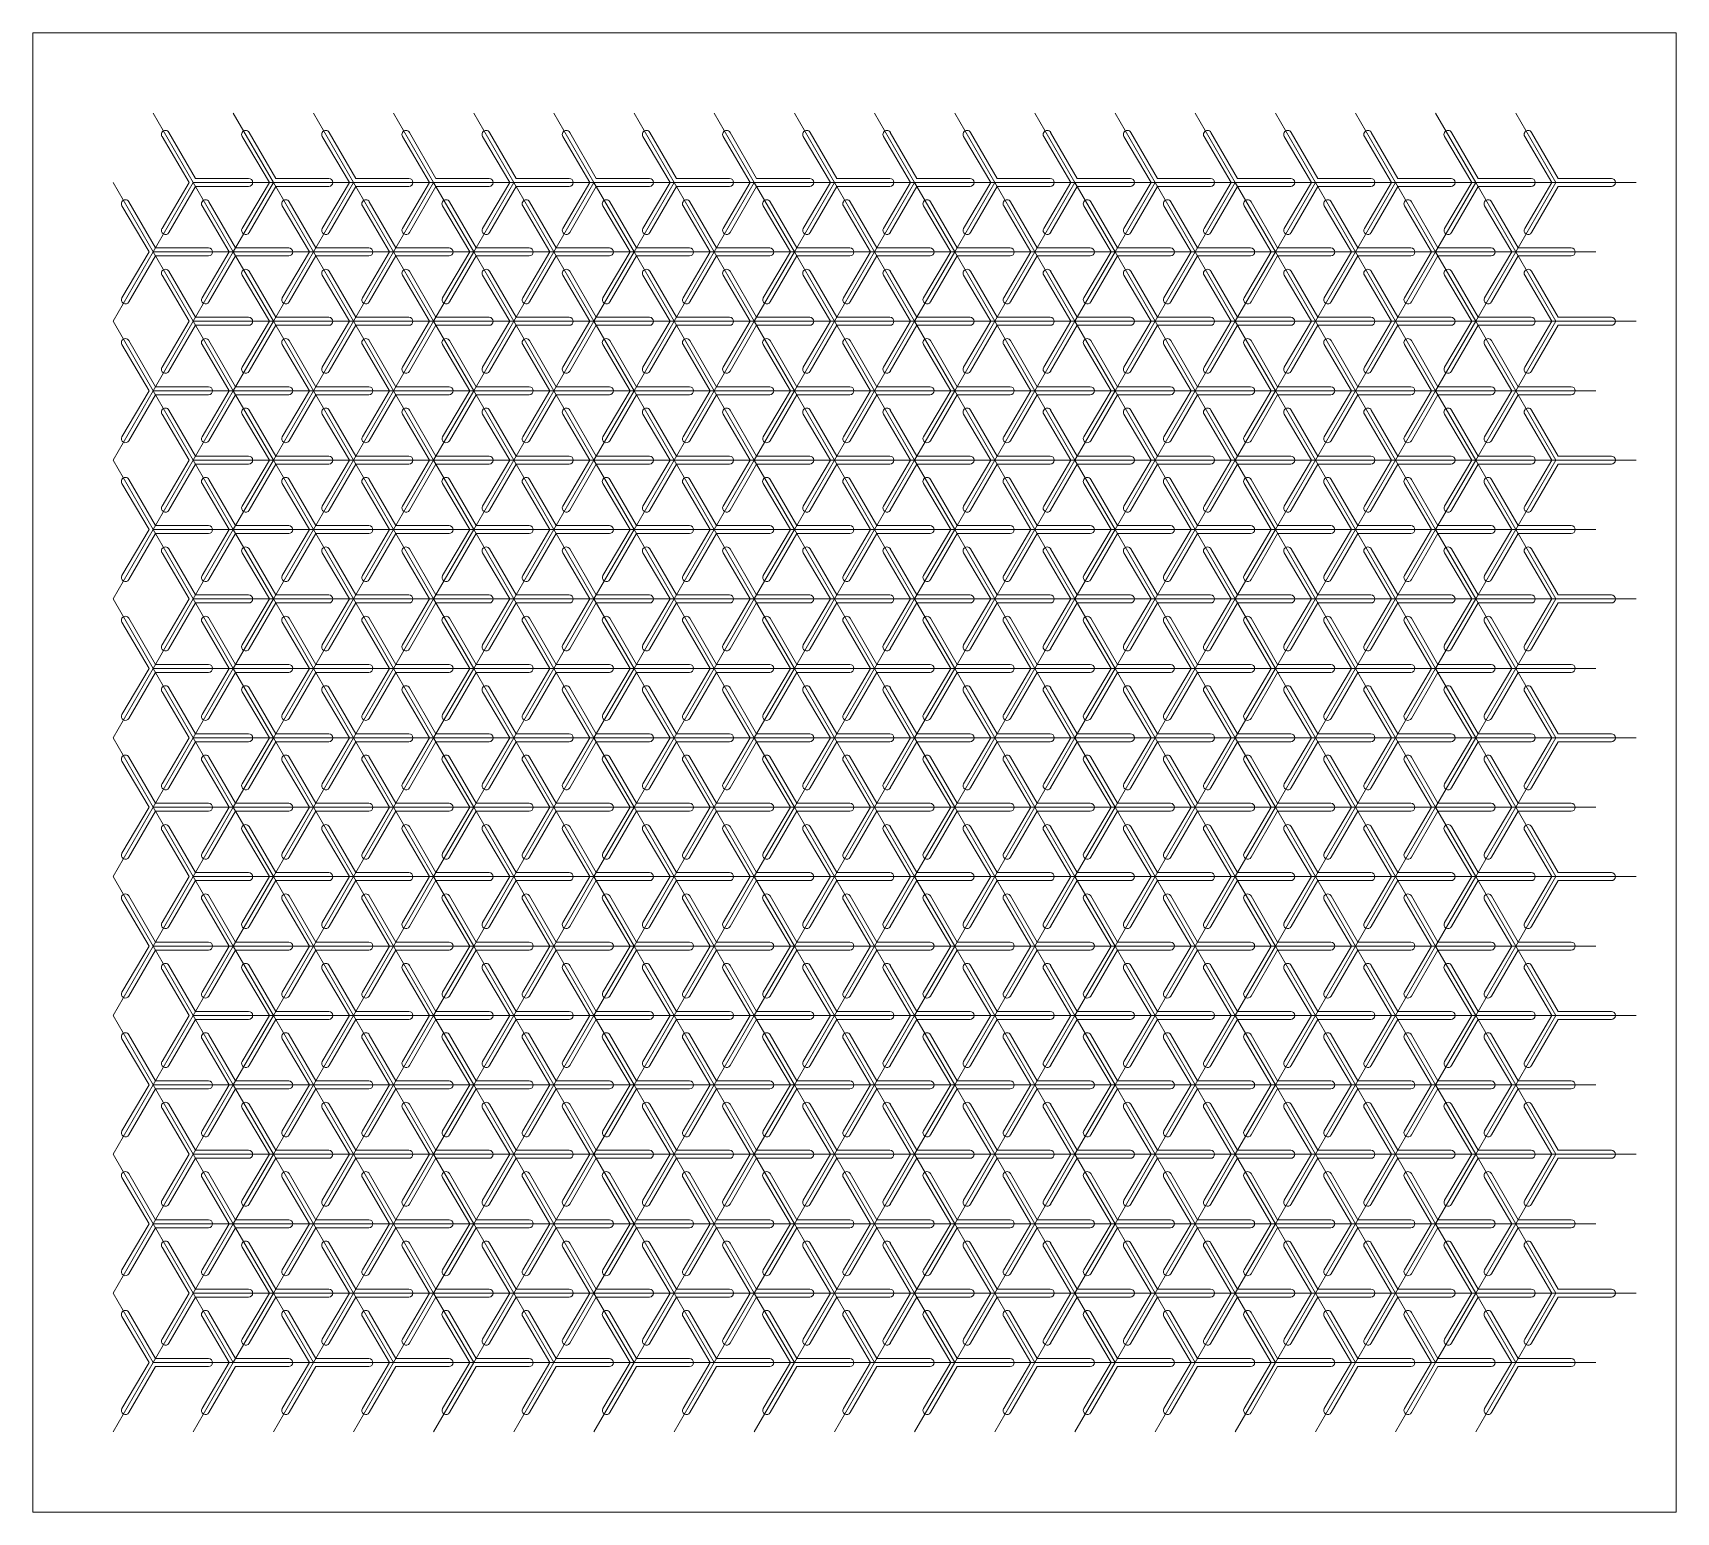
# Model space of a CAD drawing. Header units: metres. Extents: x 0 to 205, y 0 to 185.
import ezdxf

# ---------------------------------------------------------------- set-up
doc = ezdxf.new("R2010")
doc.units = ezdxf.units.M
doc.layers.add('TOP', color=1, linetype='Continuous', lineweight=0)

msp = doc.modelspace()

# ---------------------------------------------------------------- linework, layer by layer
at = {"layer": 'TOP'}
for p, q in [((0, 0), (0, 184.54)), ((0, 184.54), (205, 184.54)), ((205, 184.54), (205, 0)), ((20, 165.88), (15, 174.54)), ((30, 165.88), (25, 174.54)), ((40, 165.88), (35, 174.54)), ((50, 165.88), (45, 174.54)), ((60, 165.88), (55, 174.54)), ((70, 165.88), (65, 174.54)), ((80, 165.88), (75, 174.54)), ((90, 165.88), (85, 174.54)), ((100, 165.88), (95, 174.54)), ((110, 165.88), (105, 174.54)), ((120, 165.88), (115, 174.54)), ((130, 165.88), (125, 174.54)), ((140, 165.88), (135, 174.54)), ((150, 165.88), (145, 174.54)), ((160, 165.88), (155, 174.54)), ((170, 165.88), (165, 174.54)), ((180, 165.88), (175, 174.54)), ((190, 165.88), (185, 174.54)), ((16.11, 171.63), (19.5, 165.88)), ((20.29, 166.38), (16.97, 172.13)), ((26.11, 171.63), (29.5, 165.88)), ((30.29, 166.38), (26.97, 172.13)), ((36.11, 171.63), (39.5, 165.88)), ((40.29, 166.38), (36.97, 172.13)), ((46.11, 171.63), (49.5, 165.88)), ((50.29, 166.38), (46.97, 172.13)), ((56.11, 171.63), (59.5, 165.88)), ((60.29, 166.38), (56.97, 172.13)), ((66.11, 171.63), (69.5, 165.88)), ((70.29, 166.38), (66.97, 172.13)), ((76.11, 171.63), (79.5, 165.88)), ((80.29, 166.38), (76.97, 172.13)), ((86.11, 171.63), (89.5, 165.88)), ((90.29, 166.38), (86.97, 172.13)), ((96.11, 171.63), (99.5, 165.88)), ((100.29, 166.38), (96.97, 172.13)), ((106.11, 171.63), (109.5, 165.88)), ((110.29, 166.38), (106.97, 172.13)), ((116.11, 171.63), (119.5, 165.88)), ((120.29, 166.38), (116.97, 172.13)), ((126.11, 171.63), (129.5, 165.88)), ((130.29, 166.38), (126.97, 172.13)), ((136.11, 171.63), (139.5, 165.88)), ((140.29, 166.38), (136.97, 172.13)), ((146.11, 171.63), (149.5, 165.88)), ((150.29, 166.38), (146.97, 172.13)), ((156.11, 171.63), (159.5, 165.88)), ((160.29, 166.38), (156.97, 172.13)), ((166.11, 171.63), (169.5, 165.88)), ((170.29, 166.38), (166.97, 172.13)), ((176.11, 171.63), (179.5, 165.88)), ((180.29, 166.38), (176.97, 172.13)), ((186.11, 171.63), (189.5, 165.88)), ((190.29, 166.38), (186.97, 172.13)), ((26.92, 166.38), (20.29, 166.38)), ((36.92, 166.38), (30.29, 166.38)), ((46.92, 166.38), (40.29, 166.38)), ((56.92, 166.38), (50.29, 166.38)), ((66.92, 166.38), (60.29, 166.38)), ((76.92, 166.38), (70.29, 166.38)), ((86.92, 166.38), (80.29, 166.38)), ((96.92, 166.38), (90.29, 166.38)), ((106.92, 166.38), (100.29, 166.38)), ((116.92, 166.38), (110.29, 166.38)), ((126.92, 166.38), (120.29, 166.38)), ((136.92, 166.38), (130.29, 166.38)), ((146.92, 166.38), (140.29, 166.38)), ((156.92, 166.38), (150.29, 166.38)), ((166.92, 166.38), (160.29, 166.38)), ((176.92, 166.38), (170.29, 166.38)), ((186.92, 166.38), (180.29, 166.38)), ((196.92, 166.38), (190.29, 166.38)), ((15, 157.22), (10, 165.88)), ((20, 165.88), (15, 157.22)), ((19.5, 165.88), (16.11, 160.14)), ((16.97, 159.64), (20.29, 165.38)), ((25, 157.22), (20, 165.88)), ((20, 165.88), (30, 165.88)), ((20.29, 165.38), (26.92, 165.38)), ((30, 165.88), (25, 157.22)), ((29.5, 165.88), (26.11, 160.14)), ((26.97, 159.64), (30.29, 165.38)), ((35, 157.22), (30, 165.88)), ((30, 165.88), (40, 165.88)), ((30.29, 165.38), (36.92, 165.38)), ((40, 165.88), (35, 157.22)), ((39.5, 165.88), (36.11, 160.14)), ((36.97, 159.64), (40.29, 165.38)), ((45, 157.22), (40, 165.88)), ((40, 165.88), (50, 165.88)), ((40.29, 165.38), (46.92, 165.38)), ((50, 165.88), (45, 157.22)), ((49.5, 165.88), (46.11, 160.14)), ((46.97, 159.64), (50.29, 165.38)), ((55, 157.22), (50, 165.88)), ((50, 165.88), (60, 165.88)), ((50.29, 165.38), (56.92, 165.38)), ((60, 165.88), (55, 157.22)), ((59.5, 165.88), (56.11, 160.14)), ((56.97, 159.64), (60.29, 165.38)), ((65, 157.22), (60, 165.88)), ((60, 165.88), (70, 165.88)), ((60.29, 165.38), (66.92, 165.38)), ((70, 165.88), (65, 157.22)), ((69.5, 165.88), (66.11, 160.14)), ((66.97, 159.64), (70.29, 165.38)), ((75, 157.22), (70, 165.88)), ((70, 165.88), (80, 165.88)), ((70.29, 165.38), (76.92, 165.38)), ((80, 165.88), (75, 157.22)), ((79.5, 165.88), (76.11, 160.14)), ((76.97, 159.64), (80.29, 165.38)), ((85, 157.22), (80, 165.88)), ((80, 165.88), (90, 165.88)), ((80.29, 165.38), (86.92, 165.38)), ((90, 165.88), (85, 157.22)), ((89.5, 165.88), (86.11, 160.14)), ((86.97, 159.64), (90.29, 165.38)), ((95, 157.22), (90, 165.88)), ((90, 165.88), (100, 165.88)), ((90.29, 165.38), (96.92, 165.38)), ((100, 165.88), (95, 157.22)), ((99.5, 165.88), (96.11, 160.14)), ((96.97, 159.64), (100.29, 165.38)), ((105, 157.22), (100, 165.88)), ((100, 165.88), (110, 165.88)), ((100.29, 165.38), (106.92, 165.38)), ((110, 165.88), (105, 157.22)), ((109.5, 165.88), (106.11, 160.14)), ((106.97, 159.64), (110.29, 165.38)), ((115, 157.22), (110, 165.88)), ((110, 165.88), (120, 165.88)), ((110.29, 165.38), (116.92, 165.38)), ((120, 165.88), (115, 157.22)), ((119.5, 165.88), (116.11, 160.14)), ((116.97, 159.64), (120.29, 165.38)), ((125, 157.22), (120, 165.88)), ((120, 165.88), (130, 165.88)), ((120.29, 165.38), (126.92, 165.38)), ((130, 165.88), (125, 157.22)), ((129.5, 165.88), (126.11, 160.14)), ((126.97, 159.64), (130.29, 165.38)), ((135, 157.22), (130, 165.88)), ((130, 165.88), (140, 165.88)), ((130.29, 165.38), (136.92, 165.38)), ((140, 165.88), (135, 157.22)), ((139.5, 165.88), (136.11, 160.14)), ((136.97, 159.64), (140.29, 165.38)), ((145, 157.22), (140, 165.88)), ((140, 165.88), (150, 165.88)), ((140.29, 165.38), (146.92, 165.38)), ((150, 165.88), (145, 157.22)), ((149.5, 165.88), (146.11, 160.14)), ((146.97, 159.64), (150.29, 165.38)), ((155, 157.22), (150, 165.88)), ((150, 165.88), (160, 165.88)), ((150.29, 165.38), (156.92, 165.38)), ((160, 165.88), (155, 157.22)), ((159.5, 165.88), (156.11, 160.14)), ((156.97, 159.64), (160.29, 165.38)), ((165, 157.22), (160, 165.88)), ((160, 165.88), (170, 165.88)), ((160.29, 165.38), (166.92, 165.38)), ((170, 165.88), (165, 157.22)), ((169.5, 165.88), (166.11, 160.14)), ((166.97, 159.64), (170.29, 165.38)), ((175, 157.22), (170, 165.88)), ((170, 165.88), (180, 165.88)), ((170.29, 165.38), (176.92, 165.38)), ((180, 165.88), (175, 157.22)), ((179.5, 165.88), (176.11, 160.14)), ((176.97, 159.64), (180.29, 165.38)), ((185, 157.22), (180, 165.88)), ((180, 165.88), (190, 165.88)), ((180.29, 165.38), (186.92, 165.38)), ((190, 165.88), (185, 157.22)), ((189.5, 165.88), (186.11, 160.14)), ((186.97, 159.64), (190.29, 165.38)), ((190, 165.88), (200, 165.88)), ((190.29, 165.38), (196.92, 165.38)), ((11.11, 162.97), (14.5, 157.22)), ((15.29, 157.72), (11.97, 163.47)), ((21.11, 162.97), (24.5, 157.22)), ((25.29, 157.72), (21.97, 163.47)), ((31.11, 162.97), (34.5, 157.22)), ((35.29, 157.72), (31.97, 163.47)), ((41.11, 162.97), (44.5, 157.22)), ((45.29, 157.72), (41.97, 163.47)), ((51.11, 162.97), (54.5, 157.22)), ((55.29, 157.72), (51.97, 163.47)), ((61.11, 162.97), (64.5, 157.22)), ((65.29, 157.72), (61.97, 163.47)), ((71.11, 162.97), (74.5, 157.22)), ((75.29, 157.72), (71.97, 163.47)), ((81.11, 162.97), (84.5, 157.22)), ((85.29, 157.72), (81.97, 163.47)), ((91.11, 162.97), (94.5, 157.22)), ((95.29, 157.72), (91.97, 163.47)), ((101.11, 162.97), (104.5, 157.22)), ((105.29, 157.72), (101.97, 163.47)), ((111.11, 162.97), (114.5, 157.22)), ((115.29, 157.72), (111.97, 163.47)), ((121.11, 162.97), (124.5, 157.22)), ((125.29, 157.72), (121.97, 163.47)), ((131.11, 162.97), (134.5, 157.22)), ((135.29, 157.72), (131.97, 163.47)), ((141.11, 162.97), (144.5, 157.22)), ((145.29, 157.72), (141.97, 163.47)), ((151.11, 162.97), (154.5, 157.22)), ((155.29, 157.72), (151.97, 163.47)), ((161.11, 162.97), (164.5, 157.22)), ((165.29, 157.72), (161.97, 163.47)), ((171.11, 162.97), (174.5, 157.22)), ((175.29, 157.72), (171.97, 163.47)), ((181.11, 162.97), (184.5, 157.22)), ((185.29, 157.72), (181.97, 163.47)), ((15, 157.22), (10, 148.56)), ((14.5, 157.22), (11.11, 151.48)), ((11.97, 150.98), (15.29, 156.72)), ((20, 148.56), (15, 157.22)), ((15, 157.22), (25, 157.22)), ((21.92, 157.72), (15.29, 157.72)), ((15.29, 156.72), (21.92, 156.72)), ((25, 157.22), (20, 148.56)), ((24.5, 157.22), (21.11, 151.48)), ((21.97, 150.98), (25.29, 156.72)), ((30, 148.56), (25, 157.22)), ((25, 157.22), (35, 157.22)), ((31.92, 157.72), (25.29, 157.72)), ((25.29, 156.72), (31.92, 156.72)), ((35, 157.22), (30, 148.56)), ((34.5, 157.22), (31.11, 151.48)), ((31.97, 150.98), (35.29, 156.72)), ((40, 148.56), (35, 157.22)), ((35, 157.22), (45, 157.22)), ((41.92, 157.72), (35.29, 157.72)), ((35.29, 156.72), (41.92, 156.72)), ((45, 157.22), (40, 148.56)), ((44.5, 157.22), (41.11, 151.48)), ((41.97, 150.98), (45.29, 156.72)), ((50, 148.56), (45, 157.22)), ((45, 157.22), (55, 157.22)), ((51.92, 157.72), (45.29, 157.72)), ((45.29, 156.72), (51.92, 156.72)), ((55, 157.22), (50, 148.56)), ((54.5, 157.22), (51.11, 151.48)), ((51.97, 150.98), (55.29, 156.72)), ((60, 148.56), (55, 157.22)), ((55, 157.22), (65, 157.22)), ((61.92, 157.72), (55.29, 157.72)), ((55.29, 156.72), (61.92, 156.72)), ((65, 157.22), (60, 148.56)), ((64.5, 157.22), (61.11, 151.48)), ((61.97, 150.98), (65.29, 156.72)), ((70, 148.56), (65, 157.22)), ((65, 157.22), (75, 157.22)), ((71.92, 157.72), (65.29, 157.72)), ((65.29, 156.72), (71.92, 156.72)), ((75, 157.22), (70, 148.56)), ((74.5, 157.22), (71.11, 151.48)), ((71.97, 150.98), (75.29, 156.72)), ((80, 148.56), (75, 157.22)), ((75, 157.22), (85, 157.22)), ((81.92, 157.72), (75.29, 157.72)), ((75.29, 156.72), (81.92, 156.72)), ((85, 157.22), (80, 148.56)), ((84.5, 157.22), (81.11, 151.48)), ((81.97, 150.98), (85.29, 156.72)), ((90, 148.56), (85, 157.22)), ((85, 157.22), (95, 157.22)), ((91.92, 157.72), (85.29, 157.72)), ((85.29, 156.72), (91.92, 156.72)), ((95, 157.22), (90, 148.56)), ((94.5, 157.22), (91.11, 151.48)), ((91.97, 150.98), (95.29, 156.72)), ((100, 148.56), (95, 157.22)), ((95, 157.22), (105, 157.22)), ((101.92, 157.72), (95.29, 157.72)), ((95.29, 156.72), (101.92, 156.72)), ((105, 157.22), (100, 148.56)), ((104.5, 157.22), (101.11, 151.48)), ((101.97, 150.98), (105.29, 156.72)), ((110, 148.56), (105, 157.22)), ((105, 157.22), (115, 157.22)), ((111.92, 157.72), (105.29, 157.72)), ((105.29, 156.72), (111.92, 156.72)), ((115, 157.22), (110, 148.56)), ((114.5, 157.22), (111.11, 151.48)), ((111.97, 150.98), (115.29, 156.72)), ((120, 148.56), (115, 157.22)), ((115, 157.22), (125, 157.22)), ((121.92, 157.72), (115.29, 157.72)), ((115.29, 156.72), (121.92, 156.72)), ((125, 157.22), (120, 148.56)), ((124.5, 157.22), (121.11, 151.48)), ((121.97, 150.98), (125.29, 156.72)), ((130, 148.56), (125, 157.22)), ((125, 157.22), (135, 157.22)), ((131.92, 157.72), (125.29, 157.72)), ((125.29, 156.72), (131.92, 156.72)), ((135, 157.22), (130, 148.56)), ((134.5, 157.22), (131.11, 151.48)), ((131.97, 150.98), (135.29, 156.72)), ((140, 148.56), (135, 157.22)), ((135, 157.22), (145, 157.22)), ((141.92, 157.72), (135.29, 157.72)), ((135.29, 156.72), (141.92, 156.72)), ((145, 157.22), (140, 148.56)), ((144.5, 157.22), (141.11, 151.48)), ((141.97, 150.98), (145.29, 156.72)), ((150, 148.56), (145, 157.22)), ((145, 157.22), (155, 157.22)), ((151.92, 157.72), (145.29, 157.72)), ((145.29, 156.72), (151.92, 156.72)), ((155, 157.22), (150, 148.56)), ((154.5, 157.22), (151.11, 151.48)), ((151.97, 150.98), (155.29, 156.72)), ((160, 148.56), (155, 157.22)), ((155, 157.22), (165, 157.22)), ((161.92, 157.72), (155.29, 157.72)), ((155.29, 156.72), (161.92, 156.72)), ((165, 157.22), (160, 148.56)), ((164.5, 157.22), (161.11, 151.48)), ((161.97, 150.98), (165.29, 156.72)), ((170, 148.56), (165, 157.22)), ((165, 157.22), (175, 157.22)), ((171.92, 157.72), (165.29, 157.72)), ((165.29, 156.72), (171.92, 156.72)), ((175, 157.22), (170, 148.56)), ((174.5, 157.22), (171.11, 151.48)), ((171.97, 150.98), (175.29, 156.72)), ((180, 148.56), (175, 157.22)), ((175, 157.22), (185, 157.22)), ((181.92, 157.72), (175.29, 157.72)), ((175.29, 156.72), (181.92, 156.72)), ((185, 157.22), (180, 148.56)), ((184.5, 157.22), (181.11, 151.48)), ((181.97, 150.98), (185.29, 156.72)), ((190, 148.56), (185, 157.22)), ((185, 157.22), (195, 157.22)), ((191.92, 157.72), (185.29, 157.72)), ((185.29, 156.72), (191.92, 156.72)), ((16.11, 154.31), (19.5, 148.56)), ((20.29, 149.06), (16.97, 154.81)), ((26.11, 154.31), (29.5, 148.56)), ((30.29, 149.06), (26.97, 154.81)), ((36.11, 154.31), (39.5, 148.56)), ((40.29, 149.06), (36.97, 154.81)), ((46.11, 154.31), (49.5, 148.56)), ((50.29, 149.06), (46.97, 154.81)), ((56.11, 154.31), (59.5, 148.56)), ((60.29, 149.06), (56.97, 154.81)), ((66.11, 154.31), (69.5, 148.56)), ((70.29, 149.06), (66.97, 154.81)), ((76.11, 154.31), (79.5, 148.56)), ((80.29, 149.06), (76.97, 154.81)), ((86.11, 154.31), (89.5, 148.56)), ((90.29, 149.06), (86.97, 154.81)), ((96.11, 154.31), (99.5, 148.56)), ((100.29, 149.06), (96.97, 154.81)), ((106.11, 154.31), (109.5, 148.56)), ((110.29, 149.06), (106.97, 154.81)), ((116.11, 154.31), (119.5, 148.56)), ((120.29, 149.06), (116.97, 154.81)), ((126.11, 154.31), (129.5, 148.56)), ((130.29, 149.06), (126.97, 154.81)), ((136.11, 154.31), (139.5, 148.56)), ((140.29, 149.06), (136.97, 154.81)), ((146.11, 154.31), (149.5, 148.56)), ((150.29, 149.06), (146.97, 154.81)), ((156.11, 154.31), (159.5, 148.56)), ((160.29, 149.06), (156.97, 154.81)), ((166.11, 154.31), (169.5, 148.56)), ((170.29, 149.06), (166.97, 154.81)), ((176.11, 154.31), (179.5, 148.56)), ((180.29, 149.06), (176.97, 154.81)), ((186.11, 154.31), (189.5, 148.56)), ((190.29, 149.06), (186.97, 154.81)), ((15, 139.9), (10, 148.56)), ((20, 148.56), (15, 139.9)), ((19.5, 148.56), (16.11, 142.82)), ((16.97, 142.32), (20.29, 148.06)), ((25, 139.9), (20, 148.56)), ((20, 148.56), (30, 148.56)), ((26.92, 149.06), (20.29, 149.06)), ((20.29, 148.06), (26.92, 148.06)), ((30, 148.56), (25, 139.9)), ((29.5, 148.56), (26.11, 142.82)), ((26.97, 142.32), (30.29, 148.06)), ((35, 139.9), (30, 148.56)), ((30, 148.56), (40, 148.56)), ((36.92, 149.06), (30.29, 149.06)), ((30.29, 148.06), (36.92, 148.06)), ((40, 148.56), (35, 139.9)), ((39.5, 148.56), (36.11, 142.82)), ((36.97, 142.32), (40.29, 148.06)), ((45, 139.9), (40, 148.56)), ((40, 148.56), (50, 148.56)), ((46.92, 149.06), (40.29, 149.06)), ((40.29, 148.06), (46.92, 148.06)), ((50, 148.56), (45, 139.9)), ((49.5, 148.56), (46.11, 142.82)), ((46.97, 142.32), (50.29, 148.06)), ((55, 139.9), (50, 148.56)), ((50, 148.56), (60, 148.56)), ((56.92, 149.06), (50.29, 149.06)), ((50.29, 148.06), (56.92, 148.06)), ((60, 148.56), (55, 139.9)), ((59.5, 148.56), (56.11, 142.82)), ((56.97, 142.32), (60.29, 148.06)), ((65, 139.9), (60, 148.56)), ((60, 148.56), (70, 148.56)), ((66.92, 149.06), (60.29, 149.06)), ((60.29, 148.06), (66.92, 148.06)), ((70, 148.56), (65, 139.9)), ((69.5, 148.56), (66.11, 142.82)), ((66.97, 142.32), (70.29, 148.06)), ((75, 139.9), (70, 148.56)), ((70, 148.56), (80, 148.56)), ((76.92, 149.06), (70.29, 149.06)), ((70.29, 148.06), (76.92, 148.06)), ((80, 148.56), (75, 139.9)), ((79.5, 148.56), (76.11, 142.82)), ((76.97, 142.32), (80.29, 148.06)), ((85, 139.9), (80, 148.56)), ((80, 148.56), (90, 148.56)), ((86.92, 149.06), (80.29, 149.06)), ((80.29, 148.06), (86.92, 148.06)), ((90, 148.56), (85, 139.9)), ((89.5, 148.56), (86.11, 142.82)), ((86.97, 142.32), (90.29, 148.06)), ((95, 139.9), (90, 148.56)), ((90, 148.56), (100, 148.56)), ((96.92, 149.06), (90.29, 149.06)), ((90.29, 148.06), (96.92, 148.06)), ((100, 148.56), (95, 139.9)), ((99.5, 148.56), (96.11, 142.82)), ((96.97, 142.32), (100.29, 148.06)), ((105, 139.9), (100, 148.56)), ((100, 148.56), (110, 148.56)), ((106.92, 149.06), (100.29, 149.06)), ((100.29, 148.06), (106.92, 148.06)), ((110, 148.56), (105, 139.9)), ((109.5, 148.56), (106.11, 142.82)), ((106.97, 142.32), (110.29, 148.06)), ((115, 139.9), (110, 148.56)), ((110, 148.56), (120, 148.56)), ((116.92, 149.06), (110.29, 149.06)), ((110.29, 148.06), (116.92, 148.06)), ((120, 148.56), (115, 139.9)), ((119.5, 148.56), (116.11, 142.82)), ((116.97, 142.32), (120.29, 148.06)), ((125, 139.9), (120, 148.56)), ((120, 148.56), (130, 148.56)), ((126.92, 149.06), (120.29, 149.06)), ((120.29, 148.06), (126.92, 148.06)), ((130, 148.56), (125, 139.9)), ((129.5, 148.56), (126.11, 142.82)), ((126.97, 142.32), (130.29, 148.06)), ((135, 139.9), (130, 148.56)), ((130, 148.56), (140, 148.56)), ((136.92, 149.06), (130.29, 149.06)), ((130.29, 148.06), (136.92, 148.06)), ((140, 148.56), (135, 139.9)), ((139.5, 148.56), (136.11, 142.82)), ((136.97, 142.32), (140.29, 148.06)), ((145, 139.9), (140, 148.56)), ((140, 148.56), (150, 148.56)), ((146.92, 149.06), (140.29, 149.06)), ((140.29, 148.06), (146.92, 148.06)), ((150, 148.56), (145, 139.9)), ((149.5, 148.56), (146.11, 142.82)), ((146.97, 142.32), (150.29, 148.06)), ((155, 139.9), (150, 148.56)), ((150, 148.56), (160, 148.56)), ((156.92, 149.06), (150.29, 149.06)), ((150.29, 148.06), (156.92, 148.06)), ((160, 148.56), (155, 139.9)), ((159.5, 148.56), (156.11, 142.82)), ((156.97, 142.32), (160.29, 148.06)), ((165, 139.9), (160, 148.56)), ((160, 148.56), (170, 148.56)), ((166.92, 149.06), (160.29, 149.06)), ((160.29, 148.06), (166.92, 148.06)), ((170, 148.56), (165, 139.9)), ((169.5, 148.56), (166.11, 142.82)), ((166.97, 142.32), (170.29, 148.06)), ((175, 139.9), (170, 148.56)), ((170, 148.56), (180, 148.56)), ((176.92, 149.06), (170.29, 149.06)), ((170.29, 148.06), (176.92, 148.06)), ((180, 148.56), (175, 139.9)), ((179.5, 148.56), (176.11, 142.82)), ((176.97, 142.32), (180.29, 148.06)), ((185, 139.9), (180, 148.56)), ((180, 148.56), (190, 148.56)), ((186.92, 149.06), (180.29, 149.06)), ((180.29, 148.06), (186.92, 148.06)), ((190, 148.56), (185, 139.9)), ((189.5, 148.56), (186.11, 142.82)), ((186.97, 142.32), (190.29, 148.06)), ((190, 148.56), (200, 148.56)), ((196.92, 149.06), (190.29, 149.06)), ((190.29, 148.06), (196.92, 148.06)), ((11.11, 145.65), (14.5, 139.9)), ((15.29, 140.4), (11.97, 146.15)), ((21.11, 145.65), (24.5, 139.9)), ((25.29, 140.4), (21.97, 146.15)), ((31.11, 145.65), (34.5, 139.9)), ((35.29, 140.4), (31.97, 146.15)), ((41.11, 145.65), (44.5, 139.9)), ((45.29, 140.4), (41.97, 146.15)), ((51.11, 145.65), (54.5, 139.9)), ((55.29, 140.4), (51.97, 146.15)), ((61.11, 145.65), (64.5, 139.9)), ((65.29, 140.4), (61.97, 146.15)), ((71.11, 145.65), (74.5, 139.9)), ((75.29, 140.4), (71.97, 146.15)), ((81.11, 145.65), (84.5, 139.9)), ((85.29, 140.4), (81.97, 146.15)), ((91.11, 145.65), (94.5, 139.9)), ((95.29, 140.4), (91.97, 146.15)), ((101.11, 145.65), (104.5, 139.9)), ((105.29, 140.4), (101.97, 146.15)), ((111.11, 145.65), (114.5, 139.9)), ((115.29, 140.4), (111.97, 146.15)), ((121.11, 145.65), (124.5, 139.9)), ((125.29, 140.4), (121.97, 146.15)), ((131.11, 145.65), (134.5, 139.9)), ((135.29, 140.4), (131.97, 146.15)), ((141.11, 145.65), (144.5, 139.9)), ((145.29, 140.4), (141.97, 146.15)), ((151.11, 145.65), (154.5, 139.9)), ((155.29, 140.4), (151.97, 146.15)), ((161.11, 145.65), (164.5, 139.9)), ((165.29, 140.4), (161.97, 146.15)), ((171.11, 145.65), (174.5, 139.9)), ((175.29, 140.4), (171.97, 146.15)), ((181.11, 145.65), (184.5, 139.9)), ((185.29, 140.4), (181.97, 146.15)), ((15, 139.9), (10, 131.24)), ((14.5, 139.9), (11.11, 134.16)), ((11.97, 133.66), (15.29, 139.4)), ((20, 131.24), (15, 139.9)), ((15, 139.9), (25, 139.9)), ((21.92, 140.4), (15.29, 140.4)), ((15.29, 139.4), (21.92, 139.4)), ((25, 139.9), (20, 131.24)), ((24.5, 139.9), (21.11, 134.16)), ((21.97, 133.66), (25.29, 139.4)), ((30, 131.24), (25, 139.9)), ((25, 139.9), (35, 139.9)), ((31.92, 140.4), (25.29, 140.4)), ((25.29, 139.4), (31.92, 139.4)), ((35, 139.9), (30, 131.24)), ((34.5, 139.9), (31.11, 134.16)), ((31.97, 133.66), (35.29, 139.4)), ((40, 131.24), (35, 139.9)), ((35, 139.9), (45, 139.9)), ((41.92, 140.4), (35.29, 140.4)), ((35.29, 139.4), (41.92, 139.4)), ((45, 139.9), (40, 131.24)), ((44.5, 139.9), (41.11, 134.16)), ((41.97, 133.66), (45.29, 139.4)), ((50, 131.24), (45, 139.9)), ((45, 139.9), (55, 139.9)), ((51.92, 140.4), (45.29, 140.4)), ((45.29, 139.4), (51.92, 139.4)), ((55, 139.9), (50, 131.24)), ((54.5, 139.9), (51.11, 134.16)), ((51.97, 133.66), (55.29, 139.4)), ((60, 131.24), (55, 139.9)), ((55, 139.9), (65, 139.9)), ((61.92, 140.4), (55.29, 140.4)), ((55.29, 139.4), (61.92, 139.4)), ((65, 139.9), (60, 131.24)), ((64.5, 139.9), (61.11, 134.16)), ((61.97, 133.66), (65.29, 139.4)), ((70, 131.24), (65, 139.9)), ((65, 139.9), (75, 139.9)), ((71.92, 140.4), (65.29, 140.4)), ((65.29, 139.4), (71.92, 139.4)), ((75, 139.9), (70, 131.24)), ((74.5, 139.9), (71.11, 134.16)), ((71.97, 133.66), (75.29, 139.4)), ((80, 131.24), (75, 139.9)), ((75, 139.9), (85, 139.9)), ((81.92, 140.4), (75.29, 140.4)), ((75.29, 139.4), (81.92, 139.4)), ((85, 139.9), (80, 131.24)), ((84.5, 139.9), (81.11, 134.16)), ((81.97, 133.66), (85.29, 139.4)), ((90, 131.24), (85, 139.9)), ((85, 139.9), (95, 139.9)), ((91.92, 140.4), (85.29, 140.4)), ((85.29, 139.4), (91.92, 139.4)), ((95, 139.9), (90, 131.24)), ((94.5, 139.9), (91.11, 134.16)), ((91.97, 133.66), (95.29, 139.4)), ((100, 131.24), (95, 139.9)), ((95, 139.9), (105, 139.9)), ((101.92, 140.4), (95.29, 140.4)), ((95.29, 139.4), (101.92, 139.4)), ((105, 139.9), (100, 131.24)), ((104.5, 139.9), (101.11, 134.16)), ((101.97, 133.66), (105.29, 139.4)), ((110, 131.24), (105, 139.9)), ((105, 139.9), (115, 139.9)), ((111.92, 140.4), (105.29, 140.4)), ((105.29, 139.4), (111.92, 139.4)), ((115, 139.9), (110, 131.24)), ((114.5, 139.9), (111.11, 134.16)), ((111.97, 133.66), (115.29, 139.4)), ((120, 131.24), (115, 139.9)), ((115, 139.9), (125, 139.9)), ((121.92, 140.4), (115.29, 140.4)), ((115.29, 139.4), (121.92, 139.4)), ((125, 139.9), (120, 131.24)), ((124.5, 139.9), (121.11, 134.16)), ((121.97, 133.66), (125.29, 139.4)), ((130, 131.24), (125, 139.9)), ((125, 139.9), (135, 139.9)), ((131.92, 140.4), (125.29, 140.4)), ((125.29, 139.4), (131.92, 139.4)), ((135, 139.9), (130, 131.24)), ((134.5, 139.9), (131.11, 134.16)), ((131.97, 133.66), (135.29, 139.4)), ((140, 131.24), (135, 139.9)), ((135, 139.9), (145, 139.9)), ((141.92, 140.4), (135.29, 140.4)), ((135.29, 139.4), (141.92, 139.4)), ((145, 139.9), (140, 131.24)), ((144.5, 139.9), (141.11, 134.16)), ((141.97, 133.66), (145.29, 139.4)), ((150, 131.24), (145, 139.9)), ((145, 139.9), (155, 139.9)), ((151.92, 140.4), (145.29, 140.4)), ((145.29, 139.4), (151.92, 139.4)), ((155, 139.9), (150, 131.24)), ((154.5, 139.9), (151.11, 134.16)), ((151.97, 133.66), (155.29, 139.4)), ((160, 131.24), (155, 139.9)), ((155, 139.9), (165, 139.9)), ((161.92, 140.4), (155.29, 140.4)), ((155.29, 139.4), (161.92, 139.4)), ((165, 139.9), (160, 131.24)), ((164.5, 139.9), (161.11, 134.16)), ((161.97, 133.66), (165.29, 139.4)), ((170, 131.24), (165, 139.9)), ((165, 139.9), (175, 139.9)), ((171.92, 140.4), (165.29, 140.4)), ((165.29, 139.4), (171.92, 139.4)), ((175, 139.9), (170, 131.24)), ((174.5, 139.9), (171.11, 134.16)), ((171.97, 133.66), (175.29, 139.4)), ((180, 131.24), (175, 139.9)), ((175, 139.9), (185, 139.9)), ((181.92, 140.4), (175.29, 140.4)), ((175.29, 139.4), (181.92, 139.4)), ((185, 139.9), (180, 131.24)), ((184.5, 139.9), (181.11, 134.16)), ((181.97, 133.66), (185.29, 139.4)), ((190, 131.24), (185, 139.9)), ((185, 139.9), (195, 139.9)), ((191.92, 140.4), (185.29, 140.4)), ((185.29, 139.4), (191.92, 139.4)), ((20.29, 131.74), (16.97, 137.49)), ((30.29, 131.74), (26.97, 137.49)), ((40.29, 131.74), (36.97, 137.49)), ((50.29, 131.74), (46.97, 137.49)), ((60.29, 131.74), (56.97, 137.49)), ((70.29, 131.74), (66.97, 137.49)), ((80.29, 131.74), (76.97, 137.49)), ((90.29, 131.74), (86.97, 137.49)), ((100.29, 131.74), (96.97, 137.49)), ((110.29, 131.74), (106.97, 137.49)), ((120.29, 131.74), (116.97, 137.49)), ((130.29, 131.74), (126.97, 137.49)), ((140.29, 131.74), (136.97, 137.49)), ((150.29, 131.74), (146.97, 137.49)), ((160.29, 131.74), (156.97, 137.49)), ((170.29, 131.74), (166.97, 137.49)), ((180.29, 131.74), (176.97, 137.49)), ((190.29, 131.74), (186.97, 137.49)), ((16.11, 136.99), (19.5, 131.24)), ((26.11, 136.99), (29.5, 131.24)), ((36.11, 136.99), (39.5, 131.24)), ((46.11, 136.99), (49.5, 131.24)), ((56.11, 136.99), (59.5, 131.24)), ((66.11, 136.99), (69.5, 131.24)), ((76.11, 136.99), (79.5, 131.24)), ((86.11, 136.99), (89.5, 131.24)), ((96.11, 136.99), (99.5, 131.24)), ((106.11, 136.99), (109.5, 131.24)), ((116.11, 136.99), (119.5, 131.24)), ((126.11, 136.99), (129.5, 131.24)), ((136.11, 136.99), (139.5, 131.24)), ((146.11, 136.99), (149.5, 131.24)), ((156.11, 136.99), (159.5, 131.24)), ((166.11, 136.99), (169.5, 131.24)), ((176.11, 136.99), (179.5, 131.24)), ((186.11, 136.99), (189.5, 131.24)), ((15, 122.58), (10, 131.24)), ((20, 131.24), (15, 122.58)), ((19.5, 131.24), (16.11, 125.5)), ((25, 122.58), (20, 131.24)), ((20, 131.24), (30, 131.24)), ((26.92, 131.74), (20.29, 131.74)), ((30, 131.24), (25, 122.58)), ((29.5, 131.24), (26.11, 125.5)), ((35, 122.58), (30, 131.24)), ((30, 131.24), (40, 131.24)), ((36.92, 131.74), (30.29, 131.74)), ((40, 131.24), (35, 122.58)), ((39.5, 131.24), (36.11, 125.5)), ((45, 122.58), (40, 131.24)), ((40, 131.24), (50, 131.24)), ((46.92, 131.74), (40.29, 131.74)), ((50, 131.24), (45, 122.58)), ((49.5, 131.24), (46.11, 125.5)), ((55, 122.58), (50, 131.24)), ((50, 131.24), (60, 131.24)), ((56.92, 131.74), (50.29, 131.74)), ((60, 131.24), (55, 122.58)), ((59.5, 131.24), (56.11, 125.5)), ((65, 122.58), (60, 131.24)), ((60, 131.24), (70, 131.24)), ((66.92, 131.74), (60.29, 131.74)), ((70, 131.24), (65, 122.58)), ((69.5, 131.24), (66.11, 125.5)), ((75, 122.58), (70, 131.24)), ((70, 131.24), (80, 131.24)), ((76.92, 131.74), (70.29, 131.74)), ((80, 131.24), (75, 122.58)), ((79.5, 131.24), (76.11, 125.5)), ((85, 122.58), (80, 131.24)), ((80, 131.24), (90, 131.24)), ((86.92, 131.74), (80.29, 131.74)), ((90, 131.24), (85, 122.58)), ((89.5, 131.24), (86.11, 125.5)), ((95, 122.58), (90, 131.24)), ((90, 131.24), (100, 131.24)), ((96.92, 131.74), (90.29, 131.74)), ((100, 131.24), (95, 122.58)), ((99.5, 131.24), (96.11, 125.5)), ((105, 122.58), (100, 131.24)), ((100, 131.24), (110, 131.24)), ((106.92, 131.74), (100.29, 131.74)), ((110, 131.24), (105, 122.58)), ((109.5, 131.24), (106.11, 125.5)), ((115, 122.58), (110, 131.24)), ((110, 131.24), (120, 131.24)), ((116.92, 131.74), (110.29, 131.74)), ((120, 131.24), (115, 122.58)), ((119.5, 131.24), (116.11, 125.5)), ((125, 122.58), (120, 131.24)), ((120, 131.24), (130, 131.24)), ((126.92, 131.74), (120.29, 131.74)), ((130, 131.24), (125, 122.58)), ((129.5, 131.24), (126.11, 125.5)), ((135, 122.58), (130, 131.24)), ((130, 131.24), (140, 131.24)), ((136.92, 131.74), (130.29, 131.74)), ((140, 131.24), (135, 122.58)), ((139.5, 131.24), (136.11, 125.5)), ((145, 122.58), (140, 131.24)), ((140, 131.24), (150, 131.24)), ((146.92, 131.74), (140.29, 131.74)), ((150, 131.24), (145, 122.58)), ((149.5, 131.24), (146.11, 125.5)), ((155, 122.58), (150, 131.24)), ((150, 131.24), (160, 131.24)), ((156.92, 131.74), (150.29, 131.74)), ((160, 131.24), (155, 122.58)), ((159.5, 131.24), (156.11, 125.5)), ((165, 122.58), (160, 131.24)), ((160, 131.24), (170, 131.24)), ((166.92, 131.74), (160.29, 131.74)), ((170, 131.24), (165, 122.58)), ((169.5, 131.24), (166.11, 125.5)), ((175, 122.58), (170, 131.24)), ((170, 131.24), (180, 131.24)), ((176.92, 131.74), (170.29, 131.74)), ((180, 131.24), (175, 122.58)), ((179.5, 131.24), (176.11, 125.5)), ((185, 122.58), (180, 131.24)), ((180, 131.24), (190, 131.24)), ((186.92, 131.74), (180.29, 131.74)), ((190, 131.24), (185, 122.58)), ((189.5, 131.24), (186.11, 125.5)), ((190, 131.24), (200, 131.24)), ((196.92, 131.74), (190.29, 131.74)), ((16.97, 125), (20.29, 130.74)), ((20.29, 130.74), (26.92, 130.74)), ((26.97, 125), (30.29, 130.74)), ((30.29, 130.74), (36.92, 130.74)), ((36.97, 125), (40.29, 130.74)), ((40.29, 130.74), (46.92, 130.74)), ((46.97, 125), (50.29, 130.74)), ((50.29, 130.74), (56.92, 130.74)), ((56.97, 125), (60.29, 130.74)), ((60.29, 130.74), (66.92, 130.74)), ((66.97, 125), (70.29, 130.74)), ((70.29, 130.74), (76.92, 130.74)), ((76.97, 125), (80.29, 130.74)), ((80.29, 130.74), (86.92, 130.74)), ((86.97, 125), (90.29, 130.74)), ((90.29, 130.74), (96.92, 130.74)), ((96.97, 125), (100.29, 130.74)), ((100.29, 130.74), (106.92, 130.74)), ((106.97, 125), (110.29, 130.74)), ((110.29, 130.74), (116.92, 130.74)), ((116.97, 125), (120.29, 130.74)), ((120.29, 130.74), (126.92, 130.74)), ((126.97, 125), (130.29, 130.74)), ((130.29, 130.74), (136.92, 130.74)), ((136.97, 125), (140.29, 130.74)), ((140.29, 130.74), (146.92, 130.74)), ((146.97, 125), (150.29, 130.74)), ((150.29, 130.74), (156.92, 130.74)), ((156.97, 125), (160.29, 130.74)), ((160.29, 130.74), (166.92, 130.74)), ((166.97, 125), (170.29, 130.74)), ((170.29, 130.74), (176.92, 130.74)), ((176.97, 125), (180.29, 130.74)), ((180.29, 130.74), (186.92, 130.74)), ((186.97, 125), (190.29, 130.74)), ((190.29, 130.74), (196.92, 130.74)), ((11.11, 128.33), (14.5, 122.58)), ((15.29, 123.08), (11.97, 128.83)), ((21.11, 128.33), (24.5, 122.58)), ((25.29, 123.08), (21.97, 128.83)), ((31.11, 128.33), (34.5, 122.58)), ((35.29, 123.08), (31.97, 128.83)), ((41.11, 128.33), (44.5, 122.58)), ((45.29, 123.08), (41.97, 128.83)), ((51.11, 128.33), (54.5, 122.58)), ((55.29, 123.08), (51.97, 128.83)), ((61.11, 128.33), (64.5, 122.58)), ((65.29, 123.08), (61.97, 128.83)), ((71.11, 128.33), (74.5, 122.58)), ((75.29, 123.08), (71.97, 128.83)), ((81.11, 128.33), (84.5, 122.58)), ((85.29, 123.08), (81.97, 128.83)), ((91.11, 128.33), (94.5, 122.58)), ((95.29, 123.08), (91.97, 128.83)), ((101.11, 128.33), (104.5, 122.58)), ((105.29, 123.08), (101.97, 128.83)), ((111.11, 128.33), (114.5, 122.58)), ((115.29, 123.08), (111.97, 128.83)), ((121.11, 128.33), (124.5, 122.58)), ((125.29, 123.08), (121.97, 128.83)), ((131.11, 128.33), (134.5, 122.58)), ((135.29, 123.08), (131.97, 128.83)), ((141.11, 128.33), (144.5, 122.58)), ((145.29, 123.08), (141.97, 128.83)), ((151.11, 128.33), (154.5, 122.58)), ((155.29, 123.08), (151.97, 128.83)), ((161.11, 128.33), (164.5, 122.58)), ((165.29, 123.08), (161.97, 128.83)), ((171.11, 128.33), (174.5, 122.58)), ((175.29, 123.08), (171.97, 128.83)), ((181.11, 128.33), (184.5, 122.58)), ((185.29, 123.08), (181.97, 128.83)), ((21.92, 123.08), (15.29, 123.08)), ((31.92, 123.08), (25.29, 123.08)), ((41.92, 123.08), (35.29, 123.08)), ((51.92, 123.08), (45.29, 123.08)), ((61.92, 123.08), (55.29, 123.08)), ((71.92, 123.08), (65.29, 123.08)), ((81.92, 123.08), (75.29, 123.08)), ((91.92, 123.08), (85.29, 123.08)), ((101.92, 123.08), (95.29, 123.08)), ((111.92, 123.08), (105.29, 123.08)), ((121.92, 123.08), (115.29, 123.08)), ((131.92, 123.08), (125.29, 123.08)), ((141.92, 123.08), (135.29, 123.08)), ((151.92, 123.08), (145.29, 123.08)), ((161.92, 123.08), (155.29, 123.08)), ((171.92, 123.08), (165.29, 123.08)), ((181.92, 123.08), (175.29, 123.08)), ((191.92, 123.08), (185.29, 123.08)), ((15, 122.58), (10, 113.92)), ((14.5, 122.58), (11.11, 116.84)), ((11.97, 116.34), (15.29, 122.08)), ((20, 113.92), (15, 122.58)), ((15, 122.58), (25, 122.58)), ((15.29, 122.08), (21.92, 122.08)), ((25, 122.58), (20, 113.92)), ((24.5, 122.58), (21.11, 116.84)), ((21.97, 116.34), (25.29, 122.08)), ((30, 113.92), (25, 122.58)), ((25, 122.58), (35, 122.58)), ((25.29, 122.08), (31.92, 122.08)), ((35, 122.58), (30, 113.92)), ((34.5, 122.58), (31.11, 116.84)), ((31.97, 116.34), (35.29, 122.08)), ((40, 113.92), (35, 122.58)), ((35, 122.58), (45, 122.58)), ((35.29, 122.08), (41.92, 122.08)), ((45, 122.58), (40, 113.92)), ((44.5, 122.58), (41.11, 116.84)), ((41.97, 116.34), (45.29, 122.08)), ((50, 113.92), (45, 122.58)), ((45, 122.58), (55, 122.58)), ((45.29, 122.08), (51.92, 122.08)), ((55, 122.58), (50, 113.92)), ((54.5, 122.58), (51.11, 116.84)), ((51.97, 116.34), (55.29, 122.08)), ((60, 113.92), (55, 122.58)), ((55, 122.58), (65, 122.58)), ((55.29, 122.08), (61.92, 122.08)), ((65, 122.58), (60, 113.92)), ((64.5, 122.58), (61.11, 116.84)), ((61.97, 116.34), (65.29, 122.08)), ((70, 113.92), (65, 122.58)), ((65, 122.58), (75, 122.58)), ((65.29, 122.08), (71.92, 122.08)), ((75, 122.58), (70, 113.92)), ((74.5, 122.58), (71.11, 116.84)), ((71.97, 116.34), (75.29, 122.08)), ((80, 113.92), (75, 122.58)), ((75, 122.58), (85, 122.58)), ((75.29, 122.08), (81.92, 122.08)), ((85, 122.58), (80, 113.92)), ((84.5, 122.58), (81.11, 116.84)), ((81.97, 116.34), (85.29, 122.08)), ((90, 113.92), (85, 122.58)), ((85, 122.58), (95, 122.58)), ((85.29, 122.08), (91.92, 122.08)), ((95, 122.58), (90, 113.92)), ((94.5, 122.58), (91.11, 116.84)), ((91.97, 116.34), (95.29, 122.08)), ((100, 113.92), (95, 122.58)), ((95, 122.58), (105, 122.58)), ((95.29, 122.08), (101.92, 122.08)), ((105, 122.58), (100, 113.92)), ((104.5, 122.58), (101.11, 116.84)), ((101.97, 116.34), (105.29, 122.08)), ((110, 113.92), (105, 122.58)), ((105, 122.58), (115, 122.58)), ((105.29, 122.08), (111.92, 122.08)), ((115, 122.58), (110, 113.92)), ((114.5, 122.58), (111.11, 116.84)), ((111.97, 116.34), (115.29, 122.08)), ((120, 113.92), (115, 122.58)), ((115, 122.58), (125, 122.58)), ((115.29, 122.08), (121.92, 122.08)), ((125, 122.58), (120, 113.92)), ((124.5, 122.58), (121.11, 116.84)), ((121.97, 116.34), (125.29, 122.08)), ((130, 113.92), (125, 122.58)), ((125, 122.58), (135, 122.58)), ((125.29, 122.08), (131.92, 122.08)), ((135, 122.58), (130, 113.92)), ((134.5, 122.58), (131.11, 116.84)), ((131.97, 116.34), (135.29, 122.08)), ((140, 113.92), (135, 122.58)), ((135, 122.58), (145, 122.58)), ((135.29, 122.08), (141.92, 122.08)), ((145, 122.58), (140, 113.92)), ((144.5, 122.58), (141.11, 116.84)), ((141.97, 116.34), (145.29, 122.08)), ((150, 113.92), (145, 122.58)), ((145, 122.58), (155, 122.58)), ((145.29, 122.08), (151.92, 122.08)), ((155, 122.58), (150, 113.92)), ((154.5, 122.58), (151.11, 116.84)), ((151.97, 116.34), (155.29, 122.08)), ((160, 113.92), (155, 122.58)), ((155, 122.58), (165, 122.58)), ((155.29, 122.08), (161.92, 122.08)), ((165, 122.58), (160, 113.92)), ((164.5, 122.58), (161.11, 116.84)), ((161.97, 116.34), (165.29, 122.08)), ((170, 113.92), (165, 122.58)), ((165, 122.58), (175, 122.58)), ((165.29, 122.08), (171.92, 122.08)), ((175, 122.58), (170, 113.92)), ((174.5, 122.58), (171.11, 116.84)), ((171.97, 116.34), (175.29, 122.08)), ((180, 113.92), (175, 122.58)), ((175, 122.58), (185, 122.58)), ((175.29, 122.08), (181.92, 122.08)), ((185, 122.58), (180, 113.92)), ((184.5, 122.58), (181.11, 116.84)), ((181.97, 116.34), (185.29, 122.08)), ((190, 113.92), (185, 122.58)), ((185, 122.58), (195, 122.58)), ((185.29, 122.08), (191.92, 122.08)), ((16.11, 119.67), (19.5, 113.92)), ((20.29, 114.42), (16.97, 120.17)), ((26.11, 119.67), (29.5, 113.92)), ((30.29, 114.42), (26.97, 120.17)), ((36.11, 119.67), (39.5, 113.92)), ((40.29, 114.42), (36.97, 120.17)), ((46.11, 119.67), (49.5, 113.92)), ((50.29, 114.42), (46.97, 120.17)), ((56.11, 119.67), (59.5, 113.92)), ((60.29, 114.42), (56.97, 120.17)), ((66.11, 119.67), (69.5, 113.92)), ((70.29, 114.42), (66.97, 120.17)), ((76.11, 119.67), (79.5, 113.92)), ((80.29, 114.42), (76.97, 120.17)), ((86.11, 119.67), (89.5, 113.92)), ((90.29, 114.42), (86.97, 120.17)), ((96.11, 119.67), (99.5, 113.92)), ((100.29, 114.42), (96.97, 120.17)), ((106.11, 119.67), (109.5, 113.92)), ((110.29, 114.42), (106.97, 120.17)), ((116.11, 119.67), (119.5, 113.92)), ((120.29, 114.42), (116.97, 120.17)), ((126.11, 119.67), (129.5, 113.92)), ((130.29, 114.42), (126.97, 120.17)), ((136.11, 119.67), (139.5, 113.92)), ((140.29, 114.42), (136.97, 120.17)), ((146.11, 119.67), (149.5, 113.92)), ((150.29, 114.42), (146.97, 120.17)), ((156.11, 119.67), (159.5, 113.92)), ((160.29, 114.42), (156.97, 120.17)), ((166.11, 119.67), (169.5, 113.92)), ((170.29, 114.42), (166.97, 120.17)), ((176.11, 119.67), (179.5, 113.92)), ((180.29, 114.42), (176.97, 120.17)), ((186.11, 119.67), (189.5, 113.92)), ((190.29, 114.42), (186.97, 120.17)), ((15, 105.26), (10, 113.92)), ((20, 113.92), (15, 105.26)), ((19.5, 113.92), (16.11, 108.18)), ((16.97, 107.68), (20.29, 113.42)), ((25, 105.26), (20, 113.92)), ((20, 113.92), (30, 113.92)), ((26.92, 114.42), (20.29, 114.42)), ((20.29, 113.42), (26.92, 113.42)), ((30, 113.92), (25, 105.26)), ((29.5, 113.92), (26.11, 108.18)), ((26.97, 107.68), (30.29, 113.42)), ((35, 105.26), (30, 113.92)), ((30, 113.92), (40, 113.92)), ((36.92, 114.42), (30.29, 114.42)), ((30.29, 113.42), (36.92, 113.42)), ((40, 113.92), (35, 105.26)), ((39.5, 113.92), (36.11, 108.18)), ((36.97, 107.68), (40.29, 113.42)), ((45, 105.26), (40, 113.92)), ((40, 113.92), (50, 113.92)), ((46.92, 114.42), (40.29, 114.42)), ((40.29, 113.42), (46.92, 113.42)), ((50, 113.92), (45, 105.26)), ((49.5, 113.92), (46.11, 108.18)), ((46.97, 107.68), (50.29, 113.42)), ((55, 105.26), (50, 113.92)), ((50, 113.92), (60, 113.92)), ((56.92, 114.42), (50.29, 114.42)), ((50.29, 113.42), (56.92, 113.42)), ((60, 113.92), (55, 105.26)), ((59.5, 113.92), (56.11, 108.18)), ((56.97, 107.68), (60.29, 113.42)), ((65, 105.26), (60, 113.92)), ((60, 113.92), (70, 113.92)), ((66.92, 114.42), (60.29, 114.42)), ((60.29, 113.42), (66.92, 113.42)), ((70, 113.92), (65, 105.26)), ((69.5, 113.92), (66.11, 108.18)), ((66.97, 107.68), (70.29, 113.42)), ((75, 105.26), (70, 113.92)), ((70, 113.92), (80, 113.92)), ((76.92, 114.42), (70.29, 114.42)), ((70.29, 113.42), (76.92, 113.42)), ((80, 113.92), (75, 105.26)), ((79.5, 113.92), (76.11, 108.18)), ((76.97, 107.68), (80.29, 113.42)), ((85, 105.26), (80, 113.92)), ((80, 113.92), (90, 113.92)), ((86.92, 114.42), (80.29, 114.42)), ((80.29, 113.42), (86.92, 113.42)), ((90, 113.92), (85, 105.26)), ((89.5, 113.92), (86.11, 108.18)), ((86.97, 107.68), (90.29, 113.42)), ((95, 105.26), (90, 113.92)), ((90, 113.92), (100, 113.92)), ((96.92, 114.42), (90.29, 114.42)), ((90.29, 113.42), (96.92, 113.42)), ((100, 113.92), (95, 105.26)), ((99.5, 113.92), (96.11, 108.18)), ((96.97, 107.68), (100.29, 113.42)), ((105, 105.26), (100, 113.92)), ((100, 113.92), (110, 113.92)), ((106.92, 114.42), (100.29, 114.42)), ((100.29, 113.42), (106.92, 113.42)), ((110, 113.92), (105, 105.26)), ((109.5, 113.92), (106.11, 108.18)), ((106.97, 107.68), (110.29, 113.42)), ((115, 105.26), (110, 113.92)), ((110, 113.92), (120, 113.92)), ((116.92, 114.42), (110.29, 114.42)), ((110.29, 113.42), (116.92, 113.42)), ((120, 113.92), (115, 105.26)), ((119.5, 113.92), (116.11, 108.18)), ((116.97, 107.68), (120.29, 113.42)), ((125, 105.26), (120, 113.92)), ((120, 113.92), (130, 113.92)), ((126.92, 114.42), (120.29, 114.42)), ((120.29, 113.42), (126.92, 113.42)), ((130, 113.92), (125, 105.26)), ((129.5, 113.92), (126.11, 108.18)), ((126.97, 107.68), (130.29, 113.42)), ((135, 105.26), (130, 113.92)), ((130, 113.92), (140, 113.92)), ((136.92, 114.42), (130.29, 114.42)), ((130.29, 113.42), (136.92, 113.42)), ((140, 113.92), (135, 105.26)), ((139.5, 113.92), (136.11, 108.18)), ((136.97, 107.68), (140.29, 113.42)), ((145, 105.26), (140, 113.92)), ((140, 113.92), (150, 113.92)), ((146.92, 114.42), (140.29, 114.42)), ((140.29, 113.42), (146.92, 113.42)), ((150, 113.92), (145, 105.26)), ((149.5, 113.92), (146.11, 108.18)), ((146.97, 107.68), (150.29, 113.42)), ((155, 105.26), (150, 113.92)), ((150, 113.92), (160, 113.92)), ((156.92, 114.42), (150.29, 114.42)), ((150.29, 113.42), (156.92, 113.42)), ((160, 113.92), (155, 105.26)), ((159.5, 113.92), (156.11, 108.18)), ((156.97, 107.68), (160.29, 113.42)), ((165, 105.26), (160, 113.92)), ((160, 113.92), (170, 113.92)), ((166.92, 114.42), (160.29, 114.42)), ((160.29, 113.42), (166.92, 113.42)), ((170, 113.92), (165, 105.26)), ((169.5, 113.92), (166.11, 108.18)), ((166.97, 107.68), (170.29, 113.42)), ((175, 105.26), (170, 113.92)), ((170, 113.92), (180, 113.92)), ((176.92, 114.42), (170.29, 114.42)), ((170.29, 113.42), (176.92, 113.42)), ((180, 113.92), (175, 105.26)), ((179.5, 113.92), (176.11, 108.18)), ((176.97, 107.68), (180.29, 113.42)), ((185, 105.26), (180, 113.92)), ((180, 113.92), (190, 113.92)), ((186.92, 114.42), (180.29, 114.42)), ((180.29, 113.42), (186.92, 113.42)), ((190, 113.92), (185, 105.26)), ((189.5, 113.92), (186.11, 108.18)), ((186.97, 107.68), (190.29, 113.42)), ((190, 113.92), (200, 113.92)), ((196.92, 114.42), (190.29, 114.42)), ((190.29, 113.42), (196.92, 113.42)), ((11.11, 111.01), (14.5, 105.26)), ((15.29, 105.76), (11.97, 111.51)), ((21.11, 111.01), (24.5, 105.26)), ((25.29, 105.76), (21.97, 111.51)), ((31.11, 111.01), (34.5, 105.26)), ((35.29, 105.76), (31.97, 111.51)), ((41.11, 111.01), (44.5, 105.26)), ((45.29, 105.76), (41.97, 111.51)), ((51.11, 111.01), (54.5, 105.26)), ((55.29, 105.76), (51.97, 111.51)), ((61.11, 111.01), (64.5, 105.26)), ((65.29, 105.76), (61.97, 111.51)), ((71.11, 111.01), (74.5, 105.26)), ((75.29, 105.76), (71.97, 111.51)), ((81.11, 111.01), (84.5, 105.26)), ((85.29, 105.76), (81.97, 111.51)), ((91.11, 111.01), (94.5, 105.26)), ((95.29, 105.76), (91.97, 111.51)), ((101.11, 111.01), (104.5, 105.26)), ((105.29, 105.76), (101.97, 111.51)), ((111.11, 111.01), (114.5, 105.26)), ((115.29, 105.76), (111.97, 111.51)), ((121.11, 111.01), (124.5, 105.26)), ((125.29, 105.76), (121.97, 111.51)), ((131.11, 111.01), (134.5, 105.26)), ((135.29, 105.76), (131.97, 111.51)), ((141.11, 111.01), (144.5, 105.26)), ((145.29, 105.76), (141.97, 111.51)), ((151.11, 111.01), (154.5, 105.26)), ((155.29, 105.76), (151.97, 111.51)), ((161.11, 111.01), (164.5, 105.26)), ((165.29, 105.76), (161.97, 111.51)), ((171.11, 111.01), (174.5, 105.26)), ((175.29, 105.76), (171.97, 111.51)), ((181.11, 111.01), (184.5, 105.26)), ((185.29, 105.76), (181.97, 111.51)), ((15, 105.26), (10, 96.6)), ((14.5, 105.26), (11.11, 99.52)), ((11.97, 99.02), (15.29, 104.76)), ((20, 96.6), (15, 105.26)), ((15, 105.26), (25, 105.26)), ((21.92, 105.76), (15.29, 105.76)), ((15.29, 104.76), (21.92, 104.76)), ((25, 105.26), (20, 96.6)), ((24.5, 105.26), (21.11, 99.52)), ((21.97, 99.02), (25.29, 104.76)), ((30, 96.6), (25, 105.26)), ((25, 105.26), (35, 105.26)), ((31.92, 105.76), (25.29, 105.76)), ((25.29, 104.76), (31.92, 104.76)), ((35, 105.26), (30, 96.6)), ((34.5, 105.26), (31.11, 99.52)), ((31.97, 99.02), (35.29, 104.76)), ((40, 96.6), (35, 105.26)), ((35, 105.26), (45, 105.26)), ((41.92, 105.76), (35.29, 105.76)), ((35.29, 104.76), (41.92, 104.76)), ((45, 105.26), (40, 96.6)), ((44.5, 105.26), (41.11, 99.52)), ((41.97, 99.02), (45.29, 104.76)), ((50, 96.6), (45, 105.26)), ((45, 105.26), (55, 105.26)), ((51.92, 105.76), (45.29, 105.76)), ((45.29, 104.76), (51.92, 104.76)), ((55, 105.26), (50, 96.6)), ((54.5, 105.26), (51.11, 99.52)), ((51.97, 99.02), (55.29, 104.76)), ((60, 96.6), (55, 105.26)), ((55, 105.26), (65, 105.26)), ((61.92, 105.76), (55.29, 105.76)), ((55.29, 104.76), (61.92, 104.76)), ((65, 105.26), (60, 96.6)), ((64.5, 105.26), (61.11, 99.52)), ((61.97, 99.02), (65.29, 104.76)), ((70, 96.6), (65, 105.26)), ((65, 105.26), (75, 105.26)), ((71.92, 105.76), (65.29, 105.76)), ((65.29, 104.76), (71.92, 104.76)), ((75, 105.26), (70, 96.6)), ((74.5, 105.26), (71.11, 99.52)), ((71.97, 99.02), (75.29, 104.76)), ((80, 96.6), (75, 105.26)), ((75, 105.26), (85, 105.26)), ((81.92, 105.76), (75.29, 105.76)), ((75.29, 104.76), (81.92, 104.76)), ((85, 105.26), (80, 96.6)), ((84.5, 105.26), (81.11, 99.52)), ((81.97, 99.02), (85.29, 104.76)), ((90, 96.6), (85, 105.26)), ((85, 105.26), (95, 105.26)), ((91.92, 105.76), (85.29, 105.76)), ((85.29, 104.76), (91.92, 104.76)), ((95, 105.26), (90, 96.6)), ((94.5, 105.26), (91.11, 99.52)), ((91.97, 99.02), (95.29, 104.76)), ((100, 96.6), (95, 105.26)), ((95, 105.26), (105, 105.26)), ((101.92, 105.76), (95.29, 105.76)), ((95.29, 104.76), (101.92, 104.76)), ((105, 105.26), (100, 96.6)), ((104.5, 105.26), (101.11, 99.52)), ((101.97, 99.02), (105.29, 104.76)), ((110, 96.6), (105, 105.26)), ((105, 105.26), (115, 105.26)), ((111.92, 105.76), (105.29, 105.76)), ((105.29, 104.76), (111.92, 104.76)), ((115, 105.26), (110, 96.6)), ((114.5, 105.26), (111.11, 99.52)), ((111.97, 99.02), (115.29, 104.76)), ((120, 96.6), (115, 105.26)), ((115, 105.26), (125, 105.26)), ((121.92, 105.76), (115.29, 105.76)), ((115.29, 104.76), (121.92, 104.76)), ((125, 105.26), (120, 96.6)), ((124.5, 105.26), (121.11, 99.52)), ((121.97, 99.02), (125.29, 104.76)), ((130, 96.6), (125, 105.26)), ((125, 105.26), (135, 105.26)), ((131.92, 105.76), (125.29, 105.76)), ((125.29, 104.76), (131.92, 104.76)), ((135, 105.26), (130, 96.6)), ((134.5, 105.26), (131.11, 99.52)), ((131.97, 99.02), (135.29, 104.76)), ((140, 96.6), (135, 105.26)), ((135, 105.26), (145, 105.26)), ((141.92, 105.76), (135.29, 105.76)), ((135.29, 104.76), (141.92, 104.76)), ((145, 105.26), (140, 96.6)), ((144.5, 105.26), (141.11, 99.52)), ((141.97, 99.02), (145.29, 104.76)), ((150, 96.6), (145, 105.26)), ((145, 105.26), (155, 105.26)), ((151.92, 105.76), (145.29, 105.76)), ((145.29, 104.76), (151.92, 104.76)), ((155, 105.26), (150, 96.6)), ((154.5, 105.26), (151.11, 99.52)), ((151.97, 99.02), (155.29, 104.76)), ((160, 96.6), (155, 105.26)), ((155, 105.26), (165, 105.26)), ((161.92, 105.76), (155.29, 105.76)), ((155.29, 104.76), (161.92, 104.76)), ((165, 105.26), (160, 96.6)), ((164.5, 105.26), (161.11, 99.52)), ((161.97, 99.02), (165.29, 104.76)), ((170, 96.6), (165, 105.26)), ((165, 105.26), (175, 105.26)), ((171.92, 105.76), (165.29, 105.76)), ((165.29, 104.76), (171.92, 104.76)), ((175, 105.26), (170, 96.6)), ((174.5, 105.26), (171.11, 99.52)), ((171.97, 99.02), (175.29, 104.76)), ((180, 96.6), (175, 105.26)), ((175, 105.26), (185, 105.26)), ((181.92, 105.76), (175.29, 105.76)), ((175.29, 104.76), (181.92, 104.76)), ((185, 105.26), (180, 96.6)), ((184.5, 105.26), (181.11, 99.52)), ((181.97, 99.02), (185.29, 104.76)), ((190, 96.6), (185, 105.26)), ((185, 105.26), (195, 105.26)), ((191.92, 105.76), (185.29, 105.76)), ((185.29, 104.76), (191.92, 104.76)), ((20.29, 97.1), (16.97, 102.85)), ((30.29, 97.1), (26.97, 102.85)), ((40.29, 97.1), (36.97, 102.85)), ((50.29, 97.1), (46.97, 102.85)), ((60.29, 97.1), (56.97, 102.85)), ((70.29, 97.1), (66.97, 102.85)), ((80.29, 97.1), (76.97, 102.85)), ((90.29, 97.1), (86.97, 102.85)), ((100.29, 97.1), (96.97, 102.85)), ((110.29, 97.1), (106.97, 102.85)), ((120.29, 97.1), (116.97, 102.85)), ((130.29, 97.1), (126.97, 102.85)), ((140.29, 97.1), (136.97, 102.85)), ((150.29, 97.1), (146.97, 102.85)), ((160.29, 97.1), (156.97, 102.85)), ((170.29, 97.1), (166.97, 102.85)), ((180.29, 97.1), (176.97, 102.85)), ((190.29, 97.1), (186.97, 102.85)), ((16.11, 102.35), (19.5, 96.6)), ((26.11, 102.35), (29.5, 96.6)), ((36.11, 102.35), (39.5, 96.6)), ((46.11, 102.35), (49.5, 96.6)), ((56.11, 102.35), (59.5, 96.6)), ((66.11, 102.35), (69.5, 96.6)), ((76.11, 102.35), (79.5, 96.6)), ((86.11, 102.35), (89.5, 96.6)), ((96.11, 102.35), (99.5, 96.6)), ((106.11, 102.35), (109.5, 96.6)), ((116.11, 102.35), (119.5, 96.6)), ((126.11, 102.35), (129.5, 96.6)), ((136.11, 102.35), (139.5, 96.6)), ((146.11, 102.35), (149.5, 96.6)), ((156.11, 102.35), (159.5, 96.6)), ((166.11, 102.35), (169.5, 96.6)), ((176.11, 102.35), (179.5, 96.6)), ((186.11, 102.35), (189.5, 96.6)), ((15, 87.94), (10, 96.6)), ((20, 96.6), (15, 87.94)), ((19.5, 96.6), (16.11, 90.86)), ((25, 87.94), (20, 96.6)), ((20, 96.6), (30, 96.6)), ((26.92, 97.1), (20.29, 97.1)), ((30, 96.6), (25, 87.94)), ((29.5, 96.6), (26.11, 90.86)), ((35, 87.94), (30, 96.6)), ((30, 96.6), (40, 96.6)), ((36.92, 97.1), (30.29, 97.1)), ((40, 96.6), (35, 87.94)), ((39.5, 96.6), (36.11, 90.86)), ((45, 87.94), (40, 96.6)), ((40, 96.6), (50, 96.6)), ((46.92, 97.1), (40.29, 97.1)), ((50, 96.6), (45, 87.94)), ((49.5, 96.6), (46.11, 90.86)), ((55, 87.94), (50, 96.6)), ((50, 96.6), (60, 96.6)), ((56.92, 97.1), (50.29, 97.1)), ((60, 96.6), (55, 87.94)), ((59.5, 96.6), (56.11, 90.86)), ((65, 87.94), (60, 96.6)), ((60, 96.6), (70, 96.6)), ((66.92, 97.1), (60.29, 97.1)), ((70, 96.6), (65, 87.94)), ((69.5, 96.6), (66.11, 90.86)), ((75, 87.94), (70, 96.6)), ((70, 96.6), (80, 96.6)), ((76.92, 97.1), (70.29, 97.1)), ((80, 96.6), (75, 87.94)), ((79.5, 96.6), (76.11, 90.86)), ((85, 87.94), (80, 96.6)), ((80, 96.6), (90, 96.6)), ((86.92, 97.1), (80.29, 97.1)), ((90, 96.6), (85, 87.94)), ((89.5, 96.6), (86.11, 90.86)), ((95, 87.94), (90, 96.6)), ((90, 96.6), (100, 96.6)), ((96.92, 97.1), (90.29, 97.1)), ((100, 96.6), (95, 87.94)), ((99.5, 96.6), (96.11, 90.86)), ((105, 87.94), (100, 96.6)), ((100, 96.6), (110, 96.6)), ((106.92, 97.1), (100.29, 97.1)), ((110, 96.6), (105, 87.94)), ((109.5, 96.6), (106.11, 90.86)), ((115, 87.94), (110, 96.6)), ((110, 96.6), (120, 96.6)), ((116.92, 97.1), (110.29, 97.1)), ((120, 96.6), (115, 87.94)), ((119.5, 96.6), (116.11, 90.86)), ((125, 87.94), (120, 96.6)), ((120, 96.6), (130, 96.6)), ((126.92, 97.1), (120.29, 97.1)), ((130, 96.6), (125, 87.94)), ((129.5, 96.6), (126.11, 90.86)), ((135, 87.94), (130, 96.6)), ((130, 96.6), (140, 96.6)), ((136.92, 97.1), (130.29, 97.1)), ((140, 96.6), (135, 87.94)), ((139.5, 96.6), (136.11, 90.86)), ((145, 87.94), (140, 96.6)), ((140, 96.6), (150, 96.6)), ((146.92, 97.1), (140.29, 97.1)), ((150, 96.6), (145, 87.94)), ((149.5, 96.6), (146.11, 90.86)), ((155, 87.94), (150, 96.6)), ((150, 96.6), (160, 96.6)), ((156.92, 97.1), (150.29, 97.1)), ((160, 96.6), (155, 87.94)), ((159.5, 96.6), (156.11, 90.86)), ((165, 87.94), (160, 96.6)), ((160, 96.6), (170, 96.6)), ((166.92, 97.1), (160.29, 97.1)), ((170, 96.6), (165, 87.94)), ((169.5, 96.6), (166.11, 90.86)), ((175, 87.94), (170, 96.6)), ((170, 96.6), (180, 96.6)), ((176.92, 97.1), (170.29, 97.1)), ((180, 96.6), (175, 87.94)), ((179.5, 96.6), (176.11, 90.86)), ((185, 87.94), (180, 96.6)), ((180, 96.6), (190, 96.6)), ((186.92, 97.1), (180.29, 97.1)), ((190, 96.6), (185, 87.94)), ((189.5, 96.6), (186.11, 90.86)), ((190, 96.6), (200, 96.6)), ((196.92, 97.1), (190.29, 97.1)), ((16.97, 90.36), (20.29, 96.1)), ((20.29, 96.1), (26.92, 96.1)), ((26.97, 90.36), (30.29, 96.1)), ((30.29, 96.1), (36.92, 96.1)), ((36.97, 90.36), (40.29, 96.1)), ((40.29, 96.1), (46.92, 96.1)), ((46.97, 90.36), (50.29, 96.1)), ((50.29, 96.1), (56.92, 96.1)), ((56.97, 90.36), (60.29, 96.1)), ((60.29, 96.1), (66.92, 96.1)), ((66.97, 90.36), (70.29, 96.1)), ((70.29, 96.1), (76.92, 96.1)), ((76.97, 90.36), (80.29, 96.1)), ((80.29, 96.1), (86.92, 96.1)), ((86.97, 90.36), (90.29, 96.1)), ((90.29, 96.1), (96.92, 96.1)), ((96.97, 90.36), (100.29, 96.1)), ((100.29, 96.1), (106.92, 96.1)), ((106.97, 90.36), (110.29, 96.1)), ((110.29, 96.1), (116.92, 96.1)), ((116.97, 90.36), (120.29, 96.1)), ((120.29, 96.1), (126.92, 96.1)), ((126.97, 90.36), (130.29, 96.1)), ((130.29, 96.1), (136.92, 96.1)), ((136.97, 90.36), (140.29, 96.1)), ((140.29, 96.1), (146.92, 96.1)), ((146.97, 90.36), (150.29, 96.1)), ((150.29, 96.1), (156.92, 96.1)), ((156.97, 90.36), (160.29, 96.1)), ((160.29, 96.1), (166.92, 96.1)), ((166.97, 90.36), (170.29, 96.1)), ((170.29, 96.1), (176.92, 96.1)), ((176.97, 90.36), (180.29, 96.1)), ((180.29, 96.1), (186.92, 96.1)), ((186.97, 90.36), (190.29, 96.1)), ((190.29, 96.1), (196.92, 96.1)), ((11.11, 93.69), (14.5, 87.94)), ((15.29, 88.44), (11.97, 94.19)), ((21.11, 93.69), (24.5, 87.94)), ((25.29, 88.44), (21.97, 94.19)), ((31.11, 93.69), (34.5, 87.94)), ((35.29, 88.44), (31.97, 94.19)), ((41.11, 93.69), (44.5, 87.94)), ((45.29, 88.44), (41.97, 94.19)), ((51.11, 93.69), (54.5, 87.94)), ((55.29, 88.44), (51.97, 94.19)), ((61.11, 93.69), (64.5, 87.94)), ((65.29, 88.44), (61.97, 94.19)), ((71.11, 93.69), (74.5, 87.94)), ((75.29, 88.44), (71.97, 94.19)), ((81.11, 93.69), (84.5, 87.94)), ((85.29, 88.44), (81.97, 94.19)), ((91.11, 93.69), (94.5, 87.94)), ((95.29, 88.44), (91.97, 94.19)), ((101.11, 93.69), (104.5, 87.94)), ((105.29, 88.44), (101.97, 94.19)), ((111.11, 93.69), (114.5, 87.94)), ((115.29, 88.44), (111.97, 94.19)), ((121.11, 93.69), (124.5, 87.94)), ((125.29, 88.44), (121.97, 94.19)), ((131.11, 93.69), (134.5, 87.94)), ((135.29, 88.44), (131.97, 94.19)), ((141.11, 93.69), (144.5, 87.94)), ((145.29, 88.44), (141.97, 94.19)), ((151.11, 93.69), (154.5, 87.94)), ((155.29, 88.44), (151.97, 94.19)), ((161.11, 93.69), (164.5, 87.94)), ((165.29, 88.44), (161.97, 94.19)), ((171.11, 93.69), (174.5, 87.94)), ((175.29, 88.44), (171.97, 94.19)), ((181.11, 93.69), (184.5, 87.94)), ((185.29, 88.44), (181.97, 94.19)), ((21.92, 88.44), (15.29, 88.44)), ((31.92, 88.44), (25.29, 88.44)), ((41.92, 88.44), (35.29, 88.44)), ((51.92, 88.44), (45.29, 88.44)), ((61.92, 88.44), (55.29, 88.44)), ((71.92, 88.44), (65.29, 88.44)), ((81.92, 88.44), (75.29, 88.44)), ((91.92, 88.44), (85.29, 88.44)), ((101.92, 88.44), (95.29, 88.44)), ((111.92, 88.44), (105.29, 88.44)), ((121.92, 88.44), (115.29, 88.44)), ((131.92, 88.44), (125.29, 88.44)), ((141.92, 88.44), (135.29, 88.44)), ((151.92, 88.44), (145.29, 88.44)), ((161.92, 88.44), (155.29, 88.44)), ((171.92, 88.44), (165.29, 88.44)), ((181.92, 88.44), (175.29, 88.44)), ((191.92, 88.44), (185.29, 88.44)), ((15, 87.94), (10, 79.28)), ((14.5, 87.94), (11.11, 82.2)), ((11.97, 81.7), (15.29, 87.44)), ((20, 79.28), (15, 87.94)), ((15, 87.94), (25, 87.94)), ((15.29, 87.44), (21.92, 87.44)), ((25, 87.94), (20, 79.28)), ((24.5, 87.94), (21.11, 82.2)), ((21.97, 81.7), (25.29, 87.44)), ((30, 79.28), (25, 87.94)), ((25, 87.94), (35, 87.94)), ((25.29, 87.44), (31.92, 87.44)), ((35, 87.94), (30, 79.28)), ((34.5, 87.94), (31.11, 82.2)), ((31.97, 81.7), (35.29, 87.44)), ((40, 79.28), (35, 87.94)), ((35, 87.94), (45, 87.94)), ((35.29, 87.44), (41.92, 87.44)), ((45, 87.94), (40, 79.28)), ((44.5, 87.94), (41.11, 82.2)), ((41.97, 81.7), (45.29, 87.44)), ((50, 79.28), (45, 87.94)), ((45, 87.94), (55, 87.94)), ((45.29, 87.44), (51.92, 87.44)), ((55, 87.94), (50, 79.28)), ((54.5, 87.94), (51.11, 82.2)), ((51.97, 81.7), (55.29, 87.44)), ((60, 79.28), (55, 87.94)), ((55, 87.94), (65, 87.94)), ((55.29, 87.44), (61.92, 87.44)), ((65, 87.94), (60, 79.28)), ((64.5, 87.94), (61.11, 82.2)), ((61.97, 81.7), (65.29, 87.44)), ((70, 79.28), (65, 87.94)), ((65, 87.94), (75, 87.94)), ((65.29, 87.44), (71.92, 87.44)), ((75, 87.94), (70, 79.28)), ((74.5, 87.94), (71.11, 82.2)), ((71.97, 81.7), (75.29, 87.44)), ((80, 79.28), (75, 87.94)), ((75, 87.94), (85, 87.94)), ((75.29, 87.44), (81.92, 87.44)), ((85, 87.94), (80, 79.28)), ((84.5, 87.94), (81.11, 82.2)), ((81.97, 81.7), (85.29, 87.44)), ((90, 79.28), (85, 87.94)), ((85, 87.94), (95, 87.94)), ((85.29, 87.44), (91.92, 87.44)), ((95, 87.94), (90, 79.28)), ((94.5, 87.94), (91.11, 82.2)), ((91.97, 81.7), (95.29, 87.44)), ((100, 79.28), (95, 87.94)), ((95, 87.94), (105, 87.94)), ((95.29, 87.44), (101.92, 87.44)), ((105, 87.94), (100, 79.28)), ((104.5, 87.94), (101.11, 82.2)), ((101.97, 81.7), (105.29, 87.44)), ((110, 79.28), (105, 87.94)), ((105, 87.94), (115, 87.94)), ((105.29, 87.44), (111.92, 87.44)), ((115, 87.94), (110, 79.28)), ((114.5, 87.94), (111.11, 82.2)), ((111.97, 81.7), (115.29, 87.44)), ((120, 79.28), (115, 87.94)), ((115, 87.94), (125, 87.94)), ((115.29, 87.44), (121.92, 87.44)), ((125, 87.94), (120, 79.28)), ((124.5, 87.94), (121.11, 82.2)), ((121.97, 81.7), (125.29, 87.44)), ((130, 79.28), (125, 87.94)), ((125, 87.94), (135, 87.94)), ((125.29, 87.44), (131.92, 87.44)), ((135, 87.94), (130, 79.28)), ((134.5, 87.94), (131.11, 82.2)), ((131.97, 81.7), (135.29, 87.44)), ((140, 79.28), (135, 87.94)), ((135, 87.94), (145, 87.94)), ((135.29, 87.44), (141.92, 87.44)), ((145, 87.94), (140, 79.28)), ((144.5, 87.94), (141.11, 82.2)), ((141.97, 81.7), (145.29, 87.44)), ((150, 79.28), (145, 87.94)), ((145, 87.94), (155, 87.94)), ((145.29, 87.44), (151.92, 87.44)), ((155, 87.94), (150, 79.28)), ((154.5, 87.94), (151.11, 82.2)), ((151.97, 81.7), (155.29, 87.44)), ((160, 79.28), (155, 87.94)), ((155, 87.94), (165, 87.94)), ((155.29, 87.44), (161.92, 87.44)), ((165, 87.94), (160, 79.28)), ((164.5, 87.94), (161.11, 82.2)), ((161.97, 81.7), (165.29, 87.44)), ((170, 79.28), (165, 87.94)), ((165, 87.94), (175, 87.94)), ((165.29, 87.44), (171.92, 87.44)), ((175, 87.94), (170, 79.28)), ((174.5, 87.94), (171.11, 82.2)), ((171.97, 81.7), (175.29, 87.44)), ((180, 79.28), (175, 87.94)), ((175, 87.94), (185, 87.94)), ((175.29, 87.44), (181.92, 87.44)), ((185, 87.94), (180, 79.28)), ((184.5, 87.94), (181.11, 82.2)), ((181.97, 81.7), (185.29, 87.44)), ((190, 79.28), (185, 87.94)), ((185, 87.94), (195, 87.94)), ((185.29, 87.44), (191.92, 87.44)), ((16.11, 85.03), (19.5, 79.28)), ((20.29, 79.78), (16.97, 85.53)), ((26.11, 85.03), (29.5, 79.28)), ((30.29, 79.78), (26.97, 85.53)), ((36.11, 85.03), (39.5, 79.28)), ((40.29, 79.78), (36.97, 85.53)), ((46.11, 85.03), (49.5, 79.28)), ((50.29, 79.78), (46.97, 85.53)), ((56.11, 85.03), (59.5, 79.28)), ((60.29, 79.78), (56.97, 85.53)), ((66.11, 85.03), (69.5, 79.28)), ((70.29, 79.78), (66.97, 85.53)), ((76.11, 85.03), (79.5, 79.28)), ((80.29, 79.78), (76.97, 85.53)), ((86.11, 85.03), (89.5, 79.28)), ((90.29, 79.78), (86.97, 85.53)), ((96.11, 85.03), (99.5, 79.28)), ((100.29, 79.78), (96.97, 85.53)), ((106.11, 85.03), (109.5, 79.28)), ((110.29, 79.78), (106.97, 85.53)), ((116.11, 85.03), (119.5, 79.28)), ((120.29, 79.78), (116.97, 85.53)), ((126.11, 85.03), (129.5, 79.28)), ((130.29, 79.78), (126.97, 85.53)), ((136.11, 85.03), (139.5, 79.28)), ((140.29, 79.78), (136.97, 85.53)), ((146.11, 85.03), (149.5, 79.28)), ((150.29, 79.78), (146.97, 85.53)), ((156.11, 85.03), (159.5, 79.28)), ((160.29, 79.78), (156.97, 85.53)), ((166.11, 85.03), (169.5, 79.28)), ((170.29, 79.78), (166.97, 85.53)), ((176.11, 85.03), (179.5, 79.28)), ((180.29, 79.78), (176.97, 85.53)), ((186.11, 85.03), (189.5, 79.28)), ((190.29, 79.78), (186.97, 85.53)), ((15, 70.62), (10, 79.28)), ((20, 79.28), (15, 70.62)), ((19.5, 79.28), (16.11, 73.54)), ((16.97, 73.04), (20.29, 78.78)), ((25, 70.62), (20, 79.28)), ((20, 79.28), (30, 79.28)), ((26.92, 79.78), (20.29, 79.78)), ((20.29, 78.78), (26.92, 78.78)), ((30, 79.28), (25, 70.62)), ((29.5, 79.28), (26.11, 73.54)), ((26.97, 73.04), (30.29, 78.78)), ((35, 70.62), (30, 79.28)), ((30, 79.28), (40, 79.28)), ((36.92, 79.78), (30.29, 79.78)), ((30.29, 78.78), (36.92, 78.78)), ((40, 79.28), (35, 70.62)), ((39.5, 79.28), (36.11, 73.54)), ((36.97, 73.04), (40.29, 78.78)), ((45, 70.62), (40, 79.28)), ((40, 79.28), (50, 79.28)), ((46.92, 79.78), (40.29, 79.78)), ((40.29, 78.78), (46.92, 78.78)), ((50, 79.28), (45, 70.62)), ((49.5, 79.28), (46.11, 73.54)), ((46.97, 73.04), (50.29, 78.78)), ((55, 70.62), (50, 79.28)), ((50, 79.28), (60, 79.28)), ((56.92, 79.78), (50.29, 79.78)), ((50.29, 78.78), (56.92, 78.78)), ((60, 79.28), (55, 70.62)), ((59.5, 79.28), (56.11, 73.54)), ((56.97, 73.04), (60.29, 78.78)), ((65, 70.62), (60, 79.28)), ((60, 79.28), (70, 79.28)), ((66.92, 79.78), (60.29, 79.78)), ((60.29, 78.78), (66.92, 78.78)), ((70, 79.28), (65, 70.62)), ((69.5, 79.28), (66.11, 73.54)), ((66.97, 73.04), (70.29, 78.78)), ((75, 70.62), (70, 79.28)), ((70, 79.28), (80, 79.28)), ((76.92, 79.78), (70.29, 79.78)), ((70.29, 78.78), (76.92, 78.78)), ((80, 79.28), (75, 70.62)), ((79.5, 79.28), (76.11, 73.54)), ((76.97, 73.04), (80.29, 78.78)), ((85, 70.62), (80, 79.28)), ((80, 79.28), (90, 79.28)), ((86.92, 79.78), (80.29, 79.78)), ((80.29, 78.78), (86.92, 78.78)), ((90, 79.28), (85, 70.62)), ((89.5, 79.28), (86.11, 73.54)), ((86.97, 73.04), (90.29, 78.78)), ((95, 70.62), (90, 79.28)), ((90, 79.28), (100, 79.28)), ((96.92, 79.78), (90.29, 79.78)), ((90.29, 78.78), (96.92, 78.78)), ((100, 79.28), (95, 70.62)), ((99.5, 79.28), (96.11, 73.54)), ((96.97, 73.04), (100.29, 78.78)), ((105, 70.62), (100, 79.28)), ((100, 79.28), (110, 79.28)), ((106.92, 79.78), (100.29, 79.78)), ((100.29, 78.78), (106.92, 78.78)), ((110, 79.28), (105, 70.62)), ((109.5, 79.28), (106.11, 73.54)), ((106.97, 73.04), (110.29, 78.78)), ((115, 70.62), (110, 79.28)), ((110, 79.28), (120, 79.28)), ((116.92, 79.78), (110.29, 79.78)), ((110.29, 78.78), (116.92, 78.78)), ((120, 79.28), (115, 70.62)), ((119.5, 79.28), (116.11, 73.54)), ((116.97, 73.04), (120.29, 78.78)), ((125, 70.62), (120, 79.28)), ((120, 79.28), (130, 79.28)), ((126.92, 79.78), (120.29, 79.78)), ((120.29, 78.78), (126.92, 78.78)), ((130, 79.28), (125, 70.62)), ((129.5, 79.28), (126.11, 73.54)), ((126.97, 73.04), (130.29, 78.78)), ((135, 70.62), (130, 79.28)), ((130, 79.28), (140, 79.28)), ((136.92, 79.78), (130.29, 79.78)), ((130.29, 78.78), (136.92, 78.78)), ((140, 79.28), (135, 70.62)), ((139.5, 79.28), (136.11, 73.54)), ((136.97, 73.04), (140.29, 78.78)), ((145, 70.62), (140, 79.28)), ((140, 79.28), (150, 79.28)), ((146.92, 79.78), (140.29, 79.78)), ((140.29, 78.78), (146.92, 78.78)), ((150, 79.28), (145, 70.62)), ((149.5, 79.28), (146.11, 73.54)), ((146.97, 73.04), (150.29, 78.78)), ((155, 70.62), (150, 79.28)), ((150, 79.28), (160, 79.28)), ((156.92, 79.78), (150.29, 79.78)), ((150.29, 78.78), (156.92, 78.78)), ((160, 79.28), (155, 70.62)), ((159.5, 79.28), (156.11, 73.54)), ((156.97, 73.04), (160.29, 78.78)), ((165, 70.62), (160, 79.28)), ((160, 79.28), (170, 79.28)), ((166.92, 79.78), (160.29, 79.78)), ((160.29, 78.78), (166.92, 78.78)), ((170, 79.28), (165, 70.62)), ((169.5, 79.28), (166.11, 73.54)), ((166.97, 73.04), (170.29, 78.78)), ((175, 70.62), (170, 79.28)), ((170, 79.28), (180, 79.28)), ((176.92, 79.78), (170.29, 79.78)), ((170.29, 78.78), (176.92, 78.78)), ((180, 79.28), (175, 70.62)), ((179.5, 79.28), (176.11, 73.54)), ((176.97, 73.04), (180.29, 78.78)), ((185, 70.62), (180, 79.28)), ((180, 79.28), (190, 79.28)), ((186.92, 79.78), (180.29, 79.78)), ((180.29, 78.78), (186.92, 78.78)), ((190, 79.28), (185, 70.62)), ((189.5, 79.28), (186.11, 73.54)), ((186.97, 73.04), (190.29, 78.78)), ((190, 79.28), (200, 79.28)), ((196.92, 79.78), (190.29, 79.78)), ((190.29, 78.78), (196.92, 78.78)), ((11.11, 76.37), (14.5, 70.62)), ((15.29, 71.12), (11.97, 76.87)), ((21.11, 76.37), (24.5, 70.62)), ((25.29, 71.12), (21.97, 76.87)), ((31.11, 76.37), (34.5, 70.62)), ((35.29, 71.12), (31.97, 76.87)), ((41.11, 76.37), (44.5, 70.62)), ((45.29, 71.12), (41.97, 76.87)), ((51.11, 76.37), (54.5, 70.62)), ((55.29, 71.12), (51.97, 76.87)), ((61.11, 76.37), (64.5, 70.62)), ((65.29, 71.12), (61.97, 76.87)), ((71.11, 76.37), (74.5, 70.62)), ((75.29, 71.12), (71.97, 76.87)), ((81.11, 76.37), (84.5, 70.62)), ((85.29, 71.12), (81.97, 76.87)), ((91.11, 76.37), (94.5, 70.62)), ((95.29, 71.12), (91.97, 76.87)), ((101.11, 76.37), (104.5, 70.62)), ((105.29, 71.12), (101.97, 76.87)), ((111.11, 76.37), (114.5, 70.62)), ((115.29, 71.12), (111.97, 76.87)), ((121.11, 76.37), (124.5, 70.62)), ((125.29, 71.12), (121.97, 76.87)), ((131.11, 76.37), (134.5, 70.62)), ((135.29, 71.12), (131.97, 76.87)), ((141.11, 76.37), (144.5, 70.62)), ((145.29, 71.12), (141.97, 76.87)), ((151.11, 76.37), (154.5, 70.62)), ((155.29, 71.12), (151.97, 76.87)), ((161.11, 76.37), (164.5, 70.62)), ((165.29, 71.12), (161.97, 76.87)), ((171.11, 76.37), (174.5, 70.62)), ((175.29, 71.12), (171.97, 76.87)), ((181.11, 76.37), (184.5, 70.62)), ((185.29, 71.12), (181.97, 76.87)), ((15, 70.62), (10, 61.96)), ((14.5, 70.62), (11.11, 64.88)), ((11.97, 64.38), (15.29, 70.12)), ((20, 61.96), (15, 70.62)), ((15, 70.62), (25, 70.62)), ((21.92, 71.12), (15.29, 71.12)), ((15.29, 70.12), (21.92, 70.12)), ((25, 70.62), (20, 61.96)), ((24.5, 70.62), (21.11, 64.88)), ((21.97, 64.38), (25.29, 70.12)), ((30, 61.96), (25, 70.62)), ((25, 70.62), (35, 70.62)), ((31.92, 71.12), (25.29, 71.12)), ((25.29, 70.12), (31.92, 70.12)), ((35, 70.62), (30, 61.96)), ((34.5, 70.62), (31.11, 64.88)), ((31.97, 64.38), (35.29, 70.12)), ((40, 61.96), (35, 70.62)), ((35, 70.62), (45, 70.62)), ((41.92, 71.12), (35.29, 71.12)), ((35.29, 70.12), (41.92, 70.12)), ((45, 70.62), (40, 61.96)), ((44.5, 70.62), (41.11, 64.88)), ((41.97, 64.38), (45.29, 70.12)), ((50, 61.96), (45, 70.62)), ((45, 70.62), (55, 70.62)), ((51.92, 71.12), (45.29, 71.12)), ((45.29, 70.12), (51.92, 70.12)), ((55, 70.62), (50, 61.96)), ((54.5, 70.62), (51.11, 64.88)), ((51.97, 64.38), (55.29, 70.12)), ((60, 61.96), (55, 70.62)), ((55, 70.62), (65, 70.62)), ((61.92, 71.12), (55.29, 71.12)), ((55.29, 70.12), (61.92, 70.12)), ((65, 70.62), (60, 61.96)), ((64.5, 70.62), (61.11, 64.88)), ((61.97, 64.38), (65.29, 70.12)), ((70, 61.96), (65, 70.62)), ((65, 70.62), (75, 70.62)), ((71.92, 71.12), (65.29, 71.12)), ((65.29, 70.12), (71.92, 70.12)), ((75, 70.62), (70, 61.96)), ((74.5, 70.62), (71.11, 64.88)), ((71.97, 64.38), (75.29, 70.12)), ((80, 61.96), (75, 70.62)), ((75, 70.62), (85, 70.62)), ((81.92, 71.12), (75.29, 71.12)), ((75.29, 70.12), (81.92, 70.12)), ((85, 70.62), (80, 61.96)), ((84.5, 70.62), (81.11, 64.88)), ((81.97, 64.38), (85.29, 70.12)), ((90, 61.96), (85, 70.62)), ((85, 70.62), (95, 70.62)), ((91.92, 71.12), (85.29, 71.12)), ((85.29, 70.12), (91.92, 70.12)), ((95, 70.62), (90, 61.96)), ((94.5, 70.62), (91.11, 64.88)), ((91.97, 64.38), (95.29, 70.12)), ((100, 61.96), (95, 70.62)), ((95, 70.62), (105, 70.62)), ((101.92, 71.12), (95.29, 71.12)), ((95.29, 70.12), (101.92, 70.12)), ((105, 70.62), (100, 61.96)), ((104.5, 70.62), (101.11, 64.88)), ((101.97, 64.38), (105.29, 70.12)), ((110, 61.96), (105, 70.62)), ((105, 70.62), (115, 70.62)), ((111.92, 71.12), (105.29, 71.12)), ((105.29, 70.12), (111.92, 70.12)), ((115, 70.62), (110, 61.96)), ((114.5, 70.62), (111.11, 64.88)), ((111.97, 64.38), (115.29, 70.12)), ((120, 61.96), (115, 70.62)), ((115, 70.62), (125, 70.62)), ((121.92, 71.12), (115.29, 71.12)), ((115.29, 70.12), (121.92, 70.12)), ((125, 70.62), (120, 61.96)), ((124.5, 70.62), (121.11, 64.88)), ((121.97, 64.38), (125.29, 70.12)), ((130, 61.96), (125, 70.62)), ((125, 70.62), (135, 70.62)), ((131.92, 71.12), (125.29, 71.12)), ((125.29, 70.12), (131.92, 70.12)), ((135, 70.62), (130, 61.96)), ((134.5, 70.62), (131.11, 64.88)), ((131.97, 64.38), (135.29, 70.12)), ((140, 61.96), (135, 70.62)), ((135, 70.62), (145, 70.62)), ((141.92, 71.12), (135.29, 71.12)), ((135.29, 70.12), (141.92, 70.12)), ((145, 70.62), (140, 61.96)), ((144.5, 70.62), (141.11, 64.88)), ((141.97, 64.38), (145.29, 70.12)), ((150, 61.96), (145, 70.62)), ((145, 70.62), (155, 70.62)), ((151.92, 71.12), (145.29, 71.12)), ((145.29, 70.12), (151.92, 70.12)), ((155, 70.62), (150, 61.96)), ((154.5, 70.62), (151.11, 64.88)), ((151.97, 64.38), (155.29, 70.12)), ((160, 61.96), (155, 70.62)), ((155, 70.62), (165, 70.62)), ((161.92, 71.12), (155.29, 71.12)), ((155.29, 70.12), (161.92, 70.12)), ((165, 70.62), (160, 61.96)), ((164.5, 70.62), (161.11, 64.88)), ((161.97, 64.38), (165.29, 70.12)), ((170, 61.96), (165, 70.62)), ((165, 70.62), (175, 70.62)), ((171.92, 71.12), (165.29, 71.12)), ((165.29, 70.12), (171.92, 70.12)), ((175, 70.62), (170, 61.96)), ((174.5, 70.62), (171.11, 64.88)), ((171.97, 64.38), (175.29, 70.12)), ((180, 61.96), (175, 70.62)), ((175, 70.62), (185, 70.62)), ((181.92, 71.12), (175.29, 71.12)), ((175.29, 70.12), (181.92, 70.12)), ((185, 70.62), (180, 61.96)), ((184.5, 70.62), (181.11, 64.88)), ((181.97, 64.38), (185.29, 70.12)), ((190, 61.96), (185, 70.62)), ((185, 70.62), (195, 70.62)), ((191.92, 71.12), (185.29, 71.12)), ((185.29, 70.12), (191.92, 70.12)), ((16.11, 67.71), (19.5, 61.96)), ((20.29, 62.46), (16.97, 68.21)), ((26.11, 67.71), (29.5, 61.96)), ((30.29, 62.46), (26.97, 68.21)), ((36.11, 67.71), (39.5, 61.96)), ((40.29, 62.46), (36.97, 68.21)), ((46.11, 67.71), (49.5, 61.96)), ((50.29, 62.46), (46.97, 68.21)), ((56.11, 67.71), (59.5, 61.96)), ((60.29, 62.46), (56.97, 68.21)), ((66.11, 67.71), (69.5, 61.96)), ((70.29, 62.46), (66.97, 68.21)), ((76.11, 67.71), (79.5, 61.96)), ((80.29, 62.46), (76.97, 68.21)), ((86.11, 67.71), (89.5, 61.96)), ((90.29, 62.46), (86.97, 68.21)), ((96.11, 67.71), (99.5, 61.96)), ((100.29, 62.46), (96.97, 68.21)), ((106.11, 67.71), (109.5, 61.96)), ((110.29, 62.46), (106.97, 68.21)), ((116.11, 67.71), (119.5, 61.96)), ((120.29, 62.46), (116.97, 68.21)), ((126.11, 67.71), (129.5, 61.96)), ((130.29, 62.46), (126.97, 68.21)), ((136.11, 67.71), (139.5, 61.96)), ((140.29, 62.46), (136.97, 68.21)), ((146.11, 67.71), (149.5, 61.96)), ((150.29, 62.46), (146.97, 68.21)), ((156.11, 67.71), (159.5, 61.96)), ((160.29, 62.46), (156.97, 68.21)), ((166.11, 67.71), (169.5, 61.96)), ((170.29, 62.46), (166.97, 68.21)), ((176.11, 67.71), (179.5, 61.96)), ((180.29, 62.46), (176.97, 68.21)), ((186.11, 67.71), (189.5, 61.96)), ((190.29, 62.46), (186.97, 68.21)), ((15, 53.3), (10, 61.96)), ((20, 61.96), (15, 53.3)), ((19.5, 61.96), (16.11, 56.22)), ((25, 53.3), (20, 61.96)), ((20, 61.96), (30, 61.96)), ((26.92, 62.46), (20.29, 62.46)), ((30, 61.96), (25, 53.3)), ((29.5, 61.96), (26.11, 56.22)), ((35, 53.3), (30, 61.96)), ((30, 61.96), (40, 61.96)), ((36.92, 62.46), (30.29, 62.46)), ((40, 61.96), (35, 53.3)), ((39.5, 61.96), (36.11, 56.22)), ((45, 53.3), (40, 61.96)), ((40, 61.96), (50, 61.96)), ((46.92, 62.46), (40.29, 62.46)), ((50, 61.96), (45, 53.3)), ((49.5, 61.96), (46.11, 56.22)), ((55, 53.3), (50, 61.96)), ((50, 61.96), (60, 61.96)), ((56.92, 62.46), (50.29, 62.46)), ((60, 61.96), (55, 53.3)), ((59.5, 61.96), (56.11, 56.22)), ((65, 53.3), (60, 61.96)), ((60, 61.96), (70, 61.96)), ((66.92, 62.46), (60.29, 62.46)), ((70, 61.96), (65, 53.3)), ((69.5, 61.96), (66.11, 56.22)), ((75, 53.3), (70, 61.96)), ((70, 61.96), (80, 61.96)), ((76.92, 62.46), (70.29, 62.46)), ((80, 61.96), (75, 53.3)), ((79.5, 61.96), (76.11, 56.22)), ((85, 53.3), (80, 61.96)), ((80, 61.96), (90, 61.96)), ((86.92, 62.46), (80.29, 62.46)), ((90, 61.96), (85, 53.3)), ((89.5, 61.96), (86.11, 56.22)), ((95, 53.3), (90, 61.96)), ((90, 61.96), (100, 61.96)), ((96.92, 62.46), (90.29, 62.46)), ((100, 61.96), (95, 53.3)), ((99.5, 61.96), (96.11, 56.22)), ((105, 53.3), (100, 61.96)), ((100, 61.96), (110, 61.96)), ((106.92, 62.46), (100.29, 62.46)), ((110, 61.96), (105, 53.3)), ((109.5, 61.96), (106.11, 56.22)), ((115, 53.3), (110, 61.96)), ((110, 61.96), (120, 61.96)), ((116.92, 62.46), (110.29, 62.46)), ((120, 61.96), (115, 53.3)), ((119.5, 61.96), (116.11, 56.22)), ((125, 53.3), (120, 61.96)), ((120, 61.96), (130, 61.96)), ((126.92, 62.46), (120.29, 62.46)), ((130, 61.96), (125, 53.3)), ((129.5, 61.96), (126.11, 56.22)), ((135, 53.3), (130, 61.96)), ((130, 61.96), (140, 61.96)), ((136.92, 62.46), (130.29, 62.46)), ((140, 61.96), (135, 53.3)), ((139.5, 61.96), (136.11, 56.22)), ((145, 53.3), (140, 61.96)), ((140, 61.96), (150, 61.96)), ((146.92, 62.46), (140.29, 62.46)), ((150, 61.96), (145, 53.3)), ((149.5, 61.96), (146.11, 56.22)), ((155, 53.3), (150, 61.96)), ((150, 61.96), (160, 61.96)), ((156.92, 62.46), (150.29, 62.46)), ((160, 61.96), (155, 53.3)), ((159.5, 61.96), (156.11, 56.22)), ((165, 53.3), (160, 61.96)), ((160, 61.96), (170, 61.96)), ((166.92, 62.46), (160.29, 62.46)), ((170, 61.96), (165, 53.3)), ((169.5, 61.96), (166.11, 56.22)), ((175, 53.3), (170, 61.96)), ((170, 61.96), (180, 61.96)), ((176.92, 62.46), (170.29, 62.46)), ((180, 61.96), (175, 53.3)), ((179.5, 61.96), (176.11, 56.22)), ((185, 53.3), (180, 61.96)), ((180, 61.96), (190, 61.96)), ((186.92, 62.46), (180.29, 62.46)), ((190, 61.96), (185, 53.3)), ((189.5, 61.96), (186.11, 56.22)), ((190, 61.96), (200, 61.96)), ((196.92, 62.46), (190.29, 62.46)), ((15.29, 53.8), (11.97, 59.55)), ((16.97, 55.72), (20.29, 61.46)), ((20.29, 61.46), (26.92, 61.46)), ((25.29, 53.8), (21.97, 59.55)), ((26.97, 55.72), (30.29, 61.46)), ((30.29, 61.46), (36.92, 61.46)), ((35.29, 53.8), (31.97, 59.55)), ((36.97, 55.72), (40.29, 61.46)), ((40.29, 61.46), (46.92, 61.46)), ((45.29, 53.8), (41.97, 59.55)), ((46.97, 55.72), (50.29, 61.46)), ((50.29, 61.46), (56.92, 61.46)), ((55.29, 53.8), (51.97, 59.55)), ((56.97, 55.72), (60.29, 61.46)), ((60.29, 61.46), (66.92, 61.46)), ((65.29, 53.8), (61.97, 59.55)), ((66.97, 55.72), (70.29, 61.46)), ((70.29, 61.46), (76.92, 61.46)), ((75.29, 53.8), (71.97, 59.55)), ((76.97, 55.72), (80.29, 61.46)), ((80.29, 61.46), (86.92, 61.46)), ((85.29, 53.8), (81.97, 59.55)), ((86.97, 55.72), (90.29, 61.46)), ((90.29, 61.46), (96.92, 61.46)), ((95.29, 53.8), (91.97, 59.55)), ((96.97, 55.72), (100.29, 61.46)), ((100.29, 61.46), (106.92, 61.46)), ((105.29, 53.8), (101.97, 59.55)), ((106.97, 55.72), (110.29, 61.46)), ((110.29, 61.46), (116.92, 61.46)), ((115.29, 53.8), (111.97, 59.55)), ((116.97, 55.72), (120.29, 61.46)), ((120.29, 61.46), (126.92, 61.46)), ((125.29, 53.8), (121.97, 59.55)), ((126.97, 55.72), (130.29, 61.46)), ((130.29, 61.46), (136.92, 61.46)), ((135.29, 53.8), (131.97, 59.55)), ((136.97, 55.72), (140.29, 61.46)), ((140.29, 61.46), (146.92, 61.46)), ((145.29, 53.8), (141.97, 59.55)), ((146.97, 55.72), (150.29, 61.46)), ((150.29, 61.46), (156.92, 61.46)), ((155.29, 53.8), (151.97, 59.55)), ((156.97, 55.72), (160.29, 61.46)), ((160.29, 61.46), (166.92, 61.46)), ((165.29, 53.8), (161.97, 59.55)), ((166.97, 55.72), (170.29, 61.46)), ((170.29, 61.46), (176.92, 61.46)), ((175.29, 53.8), (171.97, 59.55)), ((176.97, 55.72), (180.29, 61.46)), ((180.29, 61.46), (186.92, 61.46)), ((185.29, 53.8), (181.97, 59.55)), ((186.97, 55.72), (190.29, 61.46)), ((190.29, 61.46), (196.92, 61.46)), ((11.11, 59.05), (14.5, 53.3)), ((21.11, 59.05), (24.5, 53.3)), ((31.11, 59.05), (34.5, 53.3)), ((41.11, 59.05), (44.5, 53.3)), ((51.11, 59.05), (54.5, 53.3)), ((61.11, 59.05), (64.5, 53.3)), ((71.11, 59.05), (74.5, 53.3)), ((81.11, 59.05), (84.5, 53.3)), ((91.11, 59.05), (94.5, 53.3)), ((101.11, 59.05), (104.5, 53.3)), ((111.11, 59.05), (114.5, 53.3)), ((121.11, 59.05), (124.5, 53.3)), ((131.11, 59.05), (134.5, 53.3)), ((141.11, 59.05), (144.5, 53.3)), ((151.11, 59.05), (154.5, 53.3)), ((161.11, 59.05), (164.5, 53.3)), ((171.11, 59.05), (174.5, 53.3)), ((181.11, 59.05), (184.5, 53.3)), ((15, 53.3), (10, 44.64)), ((14.5, 53.3), (11.11, 47.56)), ((20, 44.64), (15, 53.3)), ((15, 53.3), (25, 53.3)), ((21.92, 53.8), (15.29, 53.8)), ((25, 53.3), (20, 44.64)), ((24.5, 53.3), (21.11, 47.56)), ((30, 44.64), (25, 53.3)), ((25, 53.3), (35, 53.3)), ((31.92, 53.8), (25.29, 53.8)), ((35, 53.3), (30, 44.64)), ((34.5, 53.3), (31.11, 47.56)), ((40, 44.64), (35, 53.3)), ((35, 53.3), (45, 53.3)), ((41.92, 53.8), (35.29, 53.8)), ((45, 53.3), (40, 44.64)), ((44.5, 53.3), (41.11, 47.56)), ((50, 44.64), (45, 53.3)), ((45, 53.3), (55, 53.3)), ((51.92, 53.8), (45.29, 53.8)), ((55, 53.3), (50, 44.64)), ((54.5, 53.3), (51.11, 47.56)), ((60, 44.64), (55, 53.3)), ((55, 53.3), (65, 53.3)), ((61.92, 53.8), (55.29, 53.8)), ((65, 53.3), (60, 44.64)), ((64.5, 53.3), (61.11, 47.56)), ((70, 44.64), (65, 53.3)), ((65, 53.3), (75, 53.3)), ((71.92, 53.8), (65.29, 53.8)), ((75, 53.3), (70, 44.64)), ((74.5, 53.3), (71.11, 47.56)), ((80, 44.64), (75, 53.3)), ((75, 53.3), (85, 53.3)), ((81.92, 53.8), (75.29, 53.8)), ((85, 53.3), (80, 44.64)), ((84.5, 53.3), (81.11, 47.56)), ((90, 44.64), (85, 53.3)), ((85, 53.3), (95, 53.3)), ((91.92, 53.8), (85.29, 53.8)), ((95, 53.3), (90, 44.64)), ((94.5, 53.3), (91.11, 47.56)), ((100, 44.64), (95, 53.3)), ((95, 53.3), (105, 53.3)), ((101.92, 53.8), (95.29, 53.8)), ((105, 53.3), (100, 44.64)), ((104.5, 53.3), (101.11, 47.56)), ((110, 44.64), (105, 53.3)), ((105, 53.3), (115, 53.3)), ((111.92, 53.8), (105.29, 53.8)), ((115, 53.3), (110, 44.64)), ((114.5, 53.3), (111.11, 47.56)), ((120, 44.64), (115, 53.3)), ((115, 53.3), (125, 53.3)), ((121.92, 53.8), (115.29, 53.8)), ((125, 53.3), (120, 44.64)), ((124.5, 53.3), (121.11, 47.56)), ((130, 44.64), (125, 53.3)), ((125, 53.3), (135, 53.3)), ((131.92, 53.8), (125.29, 53.8)), ((135, 53.3), (130, 44.64)), ((134.5, 53.3), (131.11, 47.56)), ((140, 44.64), (135, 53.3)), ((135, 53.3), (145, 53.3)), ((141.92, 53.8), (135.29, 53.8)), ((145, 53.3), (140, 44.64)), ((144.5, 53.3), (141.11, 47.56)), ((150, 44.64), (145, 53.3)), ((145, 53.3), (155, 53.3)), ((151.92, 53.8), (145.29, 53.8)), ((155, 53.3), (150, 44.64)), ((154.5, 53.3), (151.11, 47.56)), ((160, 44.64), (155, 53.3)), ((155, 53.3), (165, 53.3)), ((161.92, 53.8), (155.29, 53.8)), ((165, 53.3), (160, 44.64)), ((164.5, 53.3), (161.11, 47.56)), ((170, 44.64), (165, 53.3)), ((165, 53.3), (175, 53.3)), ((171.92, 53.8), (165.29, 53.8)), ((175, 53.3), (170, 44.64)), ((174.5, 53.3), (171.11, 47.56)), ((180, 44.64), (175, 53.3)), ((175, 53.3), (185, 53.3)), ((181.92, 53.8), (175.29, 53.8)), ((185, 53.3), (180, 44.64)), ((184.5, 53.3), (181.11, 47.56)), ((190, 44.64), (185, 53.3)), ((185, 53.3), (195, 53.3)), ((191.92, 53.8), (185.29, 53.8)), ((11.97, 47.06), (15.29, 52.8)), ((15.29, 52.8), (21.92, 52.8)), ((21.97, 47.06), (25.29, 52.8)), ((25.29, 52.8), (31.92, 52.8)), ((31.97, 47.06), (35.29, 52.8)), ((35.29, 52.8), (41.92, 52.8)), ((41.97, 47.06), (45.29, 52.8)), ((45.29, 52.8), (51.92, 52.8)), ((51.97, 47.06), (55.29, 52.8)), ((55.29, 52.8), (61.92, 52.8)), ((61.97, 47.06), (65.29, 52.8)), ((65.29, 52.8), (71.92, 52.8)), ((71.97, 47.06), (75.29, 52.8)), ((75.29, 52.8), (81.92, 52.8)), ((81.97, 47.06), (85.29, 52.8)), ((85.29, 52.8), (91.92, 52.8)), ((91.97, 47.06), (95.29, 52.8)), ((95.29, 52.8), (101.92, 52.8)), ((101.97, 47.06), (105.29, 52.8)), ((105.29, 52.8), (111.92, 52.8)), ((111.97, 47.06), (115.29, 52.8)), ((115.29, 52.8), (121.92, 52.8)), ((121.97, 47.06), (125.29, 52.8)), ((125.29, 52.8), (131.92, 52.8)), ((131.97, 47.06), (135.29, 52.8)), ((135.29, 52.8), (141.92, 52.8)), ((141.97, 47.06), (145.29, 52.8)), ((145.29, 52.8), (151.92, 52.8)), ((151.97, 47.06), (155.29, 52.8)), ((155.29, 52.8), (161.92, 52.8)), ((161.97, 47.06), (165.29, 52.8)), ((165.29, 52.8), (171.92, 52.8)), ((171.97, 47.06), (175.29, 52.8)), ((175.29, 52.8), (181.92, 52.8)), ((181.97, 47.06), (185.29, 52.8)), ((185.29, 52.8), (191.92, 52.8)), ((16.11, 50.39), (19.5, 44.64)), ((20.29, 45.14), (16.97, 50.89)), ((26.11, 50.39), (29.5, 44.64)), ((30.29, 45.14), (26.97, 50.89)), ((36.11, 50.39), (39.5, 44.64)), ((40.29, 45.14), (36.97, 50.89)), ((46.11, 50.39), (49.5, 44.64)), ((50.29, 45.14), (46.97, 50.89)), ((56.11, 50.39), (59.5, 44.64)), ((60.29, 45.14), (56.97, 50.89)), ((66.11, 50.39), (69.5, 44.64)), ((70.29, 45.14), (66.97, 50.89)), ((76.11, 50.39), (79.5, 44.64)), ((80.29, 45.14), (76.97, 50.89)), ((86.11, 50.39), (89.5, 44.64)), ((90.29, 45.14), (86.97, 50.89)), ((96.11, 50.39), (99.5, 44.64)), ((100.29, 45.14), (96.97, 50.89)), ((106.11, 50.39), (109.5, 44.64)), ((110.29, 45.14), (106.97, 50.89)), ((116.11, 50.39), (119.5, 44.64)), ((120.29, 45.14), (116.97, 50.89)), ((126.11, 50.39), (129.5, 44.64)), ((130.29, 45.14), (126.97, 50.89)), ((136.11, 50.39), (139.5, 44.64)), ((140.29, 45.14), (136.97, 50.89)), ((146.11, 50.39), (149.5, 44.64)), ((150.29, 45.14), (146.97, 50.89)), ((156.11, 50.39), (159.5, 44.64)), ((160.29, 45.14), (156.97, 50.89)), ((166.11, 50.39), (169.5, 44.64)), ((170.29, 45.14), (166.97, 50.89)), ((176.11, 50.39), (179.5, 44.64)), ((180.29, 45.14), (176.97, 50.89)), ((186.11, 50.39), (189.5, 44.64)), ((190.29, 45.14), (186.97, 50.89)), ((26.92, 45.14), (20.29, 45.14)), ((36.92, 45.14), (30.29, 45.14)), ((46.92, 45.14), (40.29, 45.14)), ((56.92, 45.14), (50.29, 45.14)), ((66.92, 45.14), (60.29, 45.14)), ((76.92, 45.14), (70.29, 45.14)), ((86.92, 45.14), (80.29, 45.14)), ((96.92, 45.14), (90.29, 45.14)), ((106.92, 45.14), (100.29, 45.14)), ((116.92, 45.14), (110.29, 45.14)), ((126.92, 45.14), (120.29, 45.14)), ((136.92, 45.14), (130.29, 45.14)), ((146.92, 45.14), (140.29, 45.14)), ((156.92, 45.14), (150.29, 45.14)), ((166.92, 45.14), (160.29, 45.14)), ((176.92, 45.14), (170.29, 45.14)), ((186.92, 45.14), (180.29, 45.14)), ((196.92, 45.14), (190.29, 45.14)), ((15, 35.98), (10, 44.64)), ((20, 44.64), (15, 35.98)), ((19.5, 44.64), (16.11, 38.9)), ((16.97, 38.4), (20.29, 44.14)), ((25, 35.98), (20, 44.64)), ((20, 44.64), (30, 44.64)), ((20.29, 44.14), (26.92, 44.14)), ((30, 44.64), (25, 35.98)), ((29.5, 44.64), (26.11, 38.9)), ((26.97, 38.4), (30.29, 44.14)), ((35, 35.98), (30, 44.64)), ((30, 44.64), (40, 44.64)), ((30.29, 44.14), (36.92, 44.14)), ((40, 44.64), (35, 35.98)), ((39.5, 44.64), (36.11, 38.9)), ((36.97, 38.4), (40.29, 44.14)), ((45, 35.98), (40, 44.64)), ((40, 44.64), (50, 44.64)), ((40.29, 44.14), (46.92, 44.14)), ((50, 44.64), (45, 35.98)), ((49.5, 44.64), (46.11, 38.9)), ((46.97, 38.4), (50.29, 44.14)), ((55, 35.98), (50, 44.64)), ((50, 44.64), (60, 44.64)), ((50.29, 44.14), (56.92, 44.14)), ((60, 44.64), (55, 35.98)), ((59.5, 44.64), (56.11, 38.9)), ((56.97, 38.4), (60.29, 44.14)), ((65, 35.98), (60, 44.64)), ((60, 44.64), (70, 44.64)), ((60.29, 44.14), (66.92, 44.14)), ((70, 44.64), (65, 35.98)), ((69.5, 44.64), (66.11, 38.9)), ((66.97, 38.4), (70.29, 44.14)), ((75, 35.98), (70, 44.64)), ((70, 44.64), (80, 44.64)), ((70.29, 44.14), (76.92, 44.14)), ((80, 44.64), (75, 35.98)), ((79.5, 44.64), (76.11, 38.9)), ((76.97, 38.4), (80.29, 44.14)), ((85, 35.98), (80, 44.64)), ((80, 44.64), (90, 44.64)), ((80.29, 44.14), (86.92, 44.14)), ((90, 44.64), (85, 35.98)), ((89.5, 44.64), (86.11, 38.9)), ((86.97, 38.4), (90.29, 44.14)), ((95, 35.98), (90, 44.64)), ((90, 44.64), (100, 44.64)), ((90.29, 44.14), (96.92, 44.14)), ((100, 44.64), (95, 35.98)), ((99.5, 44.64), (96.11, 38.9)), ((96.97, 38.4), (100.29, 44.14)), ((105, 35.98), (100, 44.64)), ((100, 44.64), (110, 44.64)), ((100.29, 44.14), (106.92, 44.14)), ((110, 44.64), (105, 35.98)), ((109.5, 44.64), (106.11, 38.9)), ((106.97, 38.4), (110.29, 44.14)), ((115, 35.98), (110, 44.64)), ((110, 44.64), (120, 44.64)), ((110.29, 44.14), (116.92, 44.14)), ((120, 44.64), (115, 35.98)), ((119.5, 44.64), (116.11, 38.9)), ((116.97, 38.4), (120.29, 44.14)), ((125, 35.98), (120, 44.64)), ((120, 44.64), (130, 44.64)), ((120.29, 44.14), (126.92, 44.14)), ((130, 44.64), (125, 35.98)), ((129.5, 44.64), (126.11, 38.9)), ((126.97, 38.4), (130.29, 44.14)), ((135, 35.98), (130, 44.64)), ((130, 44.64), (140, 44.64)), ((130.29, 44.14), (136.92, 44.14)), ((140, 44.64), (135, 35.98)), ((139.5, 44.64), (136.11, 38.9)), ((136.97, 38.4), (140.29, 44.14)), ((145, 35.98), (140, 44.64)), ((140, 44.64), (150, 44.64)), ((140.29, 44.14), (146.92, 44.14)), ((150, 44.64), (145, 35.98)), ((149.5, 44.64), (146.11, 38.9)), ((146.97, 38.4), (150.29, 44.14)), ((155, 35.98), (150, 44.64)), ((150, 44.64), (160, 44.64)), ((150.29, 44.14), (156.92, 44.14)), ((160, 44.64), (155, 35.98)), ((159.5, 44.64), (156.11, 38.9)), ((156.97, 38.4), (160.29, 44.14)), ((165, 35.98), (160, 44.64)), ((160, 44.64), (170, 44.64)), ((160.29, 44.14), (166.92, 44.14)), ((170, 44.64), (165, 35.98)), ((169.5, 44.64), (166.11, 38.9)), ((166.97, 38.4), (170.29, 44.14)), ((175, 35.98), (170, 44.64)), ((170, 44.64), (180, 44.64)), ((170.29, 44.14), (176.92, 44.14)), ((180, 44.64), (175, 35.98)), ((179.5, 44.64), (176.11, 38.9)), ((176.97, 38.4), (180.29, 44.14)), ((185, 35.98), (180, 44.64)), ((180, 44.64), (190, 44.64)), ((180.29, 44.14), (186.92, 44.14)), ((190, 44.64), (185, 35.98)), ((189.5, 44.64), (186.11, 38.9)), ((186.97, 38.4), (190.29, 44.14)), ((190, 44.64), (200, 44.64)), ((190.29, 44.14), (196.92, 44.14)), ((11.11, 41.73), (14.5, 35.98)), ((15.29, 36.48), (11.97, 42.23)), ((21.11, 41.73), (24.5, 35.98)), ((25.29, 36.48), (21.97, 42.23)), ((31.11, 41.73), (34.5, 35.98)), ((35.29, 36.48), (31.97, 42.23)), ((41.11, 41.73), (44.5, 35.98)), ((45.29, 36.48), (41.97, 42.23)), ((51.11, 41.73), (54.5, 35.98)), ((55.29, 36.48), (51.97, 42.23)), ((61.11, 41.73), (64.5, 35.98)), ((65.29, 36.48), (61.97, 42.23)), ((71.11, 41.73), (74.5, 35.98)), ((75.29, 36.48), (71.97, 42.23)), ((81.11, 41.73), (84.5, 35.98)), ((85.29, 36.48), (81.97, 42.23)), ((91.11, 41.73), (94.5, 35.98)), ((95.29, 36.48), (91.97, 42.23)), ((101.11, 41.73), (104.5, 35.98)), ((105.29, 36.48), (101.97, 42.23)), ((111.11, 41.73), (114.5, 35.98)), ((115.29, 36.48), (111.97, 42.23)), ((121.11, 41.73), (124.5, 35.98)), ((125.29, 36.48), (121.97, 42.23)), ((131.11, 41.73), (134.5, 35.98)), ((135.29, 36.48), (131.97, 42.23)), ((141.11, 41.73), (144.5, 35.98)), ((145.29, 36.48), (141.97, 42.23)), ((151.11, 41.73), (154.5, 35.98)), ((155.29, 36.48), (151.97, 42.23)), ((161.11, 41.73), (164.5, 35.98)), ((165.29, 36.48), (161.97, 42.23)), ((171.11, 41.73), (174.5, 35.98)), ((175.29, 36.48), (171.97, 42.23)), ((181.11, 41.73), (184.5, 35.98)), ((185.29, 36.48), (181.97, 42.23)), ((15, 35.98), (10, 27.32)), ((14.5, 35.98), (11.11, 30.24)), ((11.97, 29.74), (15.29, 35.48)), ((20, 27.32), (15, 35.98)), ((15, 35.98), (25, 35.98)), ((21.92, 36.48), (15.29, 36.48)), ((15.29, 35.48), (21.92, 35.48)), ((25, 35.98), (20, 27.32)), ((24.5, 35.98), (21.11, 30.24)), ((21.97, 29.74), (25.29, 35.48)), ((30, 27.32), (25, 35.98)), ((25, 35.98), (35, 35.98)), ((31.92, 36.48), (25.29, 36.48)), ((25.29, 35.48), (31.92, 35.48)), ((35, 35.98), (30, 27.32)), ((34.5, 35.98), (31.11, 30.24)), ((31.97, 29.74), (35.29, 35.48)), ((40, 27.32), (35, 35.98)), ((35, 35.98), (45, 35.98)), ((41.92, 36.48), (35.29, 36.48)), ((35.29, 35.48), (41.92, 35.48)), ((45, 35.98), (40, 27.32)), ((44.5, 35.98), (41.11, 30.24)), ((41.97, 29.74), (45.29, 35.48)), ((50, 27.32), (45, 35.98)), ((45, 35.98), (55, 35.98)), ((51.92, 36.48), (45.29, 36.48)), ((45.29, 35.48), (51.92, 35.48)), ((55, 35.98), (50, 27.32)), ((54.5, 35.98), (51.11, 30.24)), ((51.97, 29.74), (55.29, 35.48)), ((60, 27.32), (55, 35.98)), ((55, 35.98), (65, 35.98)), ((61.92, 36.48), (55.29, 36.48)), ((55.29, 35.48), (61.92, 35.48)), ((65, 35.98), (60, 27.32)), ((64.5, 35.98), (61.11, 30.24)), ((61.97, 29.74), (65.29, 35.48)), ((70, 27.32), (65, 35.98)), ((65, 35.98), (75, 35.98)), ((71.92, 36.48), (65.29, 36.48)), ((65.29, 35.48), (71.92, 35.48)), ((75, 35.98), (70, 27.32)), ((74.5, 35.98), (71.11, 30.24)), ((71.97, 29.74), (75.29, 35.48)), ((80, 27.32), (75, 35.98)), ((75, 35.98), (85, 35.98)), ((81.92, 36.48), (75.29, 36.48)), ((75.29, 35.48), (81.92, 35.48)), ((85, 35.98), (80, 27.32)), ((84.5, 35.98), (81.11, 30.24)), ((81.97, 29.74), (85.29, 35.48)), ((90, 27.32), (85, 35.98)), ((85, 35.98), (95, 35.98)), ((91.92, 36.48), (85.29, 36.48)), ((85.29, 35.48), (91.92, 35.48)), ((95, 35.98), (90, 27.32)), ((94.5, 35.98), (91.11, 30.24)), ((91.97, 29.74), (95.29, 35.48)), ((100, 27.32), (95, 35.98)), ((95, 35.98), (105, 35.98)), ((101.92, 36.48), (95.29, 36.48)), ((95.29, 35.48), (101.92, 35.48)), ((105, 35.98), (100, 27.32)), ((104.5, 35.98), (101.11, 30.24)), ((101.97, 29.74), (105.29, 35.48)), ((110, 27.32), (105, 35.98)), ((105, 35.98), (115, 35.98)), ((111.92, 36.48), (105.29, 36.48)), ((105.29, 35.48), (111.92, 35.48)), ((115, 35.98), (110, 27.32)), ((114.5, 35.98), (111.11, 30.24)), ((111.97, 29.74), (115.29, 35.48)), ((120, 27.32), (115, 35.98)), ((115, 35.98), (125, 35.98)), ((121.92, 36.48), (115.29, 36.48)), ((115.29, 35.48), (121.92, 35.48)), ((125, 35.98), (120, 27.32)), ((124.5, 35.98), (121.11, 30.24)), ((121.97, 29.74), (125.29, 35.48)), ((130, 27.32), (125, 35.98)), ((125, 35.98), (135, 35.98)), ((131.92, 36.48), (125.29, 36.48)), ((125.29, 35.48), (131.92, 35.48)), ((135, 35.98), (130, 27.32)), ((134.5, 35.98), (131.11, 30.24)), ((131.97, 29.74), (135.29, 35.48)), ((140, 27.32), (135, 35.98)), ((135, 35.98), (145, 35.98)), ((141.92, 36.48), (135.29, 36.48)), ((135.29, 35.48), (141.92, 35.48)), ((145, 35.98), (140, 27.32)), ((144.5, 35.98), (141.11, 30.24)), ((141.97, 29.74), (145.29, 35.48)), ((150, 27.32), (145, 35.98)), ((145, 35.98), (155, 35.98)), ((151.92, 36.48), (145.29, 36.48)), ((145.29, 35.48), (151.92, 35.48)), ((155, 35.98), (150, 27.32)), ((154.5, 35.98), (151.11, 30.24)), ((151.97, 29.74), (155.29, 35.48)), ((160, 27.32), (155, 35.98)), ((155, 35.98), (165, 35.98)), ((161.92, 36.48), (155.29, 36.48)), ((155.29, 35.48), (161.92, 35.48)), ((165, 35.98), (160, 27.32)), ((164.5, 35.98), (161.11, 30.24)), ((161.97, 29.74), (165.29, 35.48)), ((170, 27.32), (165, 35.98)), ((165, 35.98), (175, 35.98)), ((171.92, 36.48), (165.29, 36.48)), ((165.29, 35.48), (171.92, 35.48)), ((175, 35.98), (170, 27.32)), ((174.5, 35.98), (171.11, 30.24)), ((171.97, 29.74), (175.29, 35.48)), ((180, 27.32), (175, 35.98)), ((175, 35.98), (185, 35.98)), ((181.92, 36.48), (175.29, 36.48)), ((175.29, 35.48), (181.92, 35.48)), ((185, 35.98), (180, 27.32)), ((184.5, 35.98), (181.11, 30.24)), ((181.97, 29.74), (185.29, 35.48)), ((190, 27.32), (185, 35.98)), ((185, 35.98), (195, 35.98)), ((191.92, 36.48), (185.29, 36.48)), ((185.29, 35.48), (191.92, 35.48)), ((16.11, 33.07), (19.5, 27.32)), ((20.29, 27.82), (16.97, 33.57)), ((26.11, 33.07), (29.5, 27.32)), ((30.29, 27.82), (26.97, 33.57)), ((36.11, 33.07), (39.5, 27.32)), ((40.29, 27.82), (36.97, 33.57)), ((46.11, 33.07), (49.5, 27.32)), ((50.29, 27.82), (46.97, 33.57)), ((56.11, 33.07), (59.5, 27.32)), ((60.29, 27.82), (56.97, 33.57)), ((66.11, 33.07), (69.5, 27.32)), ((70.29, 27.82), (66.97, 33.57)), ((76.11, 33.07), (79.5, 27.32)), ((80.29, 27.82), (76.97, 33.57)), ((86.11, 33.07), (89.5, 27.32)), ((90.29, 27.82), (86.97, 33.57)), ((96.11, 33.07), (99.5, 27.32)), ((100.29, 27.82), (96.97, 33.57)), ((106.11, 33.07), (109.5, 27.32)), ((110.29, 27.82), (106.97, 33.57)), ((116.11, 33.07), (119.5, 27.32)), ((120.29, 27.82), (116.97, 33.57)), ((126.11, 33.07), (129.5, 27.32)), ((130.29, 27.82), (126.97, 33.57)), ((136.11, 33.07), (139.5, 27.32)), ((140.29, 27.82), (136.97, 33.57)), ((146.11, 33.07), (149.5, 27.32)), ((150.29, 27.82), (146.97, 33.57)), ((156.11, 33.07), (159.5, 27.32)), ((160.29, 27.82), (156.97, 33.57)), ((166.11, 33.07), (169.5, 27.32)), ((170.29, 27.82), (166.97, 33.57)), ((176.11, 33.07), (179.5, 27.32)), ((180.29, 27.82), (176.97, 33.57)), ((186.11, 33.07), (189.5, 27.32)), ((190.29, 27.82), (186.97, 33.57)), ((15, 18.66), (10, 27.32)), ((20, 27.32), (15, 18.66)), ((19.5, 27.32), (16.11, 21.58)), ((16.97, 21.08), (20.29, 26.82)), ((25, 18.66), (20, 27.32)), ((20, 27.32), (30, 27.32)), ((26.92, 27.82), (20.29, 27.82)), ((20.29, 26.82), (26.92, 26.82)), ((30, 27.32), (25, 18.66)), ((29.5, 27.32), (26.11, 21.58)), ((26.97, 21.08), (30.29, 26.82)), ((35, 18.66), (30, 27.32)), ((30, 27.32), (40, 27.32)), ((36.92, 27.82), (30.29, 27.82)), ((30.29, 26.82), (36.92, 26.82)), ((40, 27.32), (35, 18.66)), ((39.5, 27.32), (36.11, 21.58)), ((36.97, 21.08), (40.29, 26.82)), ((45, 18.66), (40, 27.32)), ((40, 27.32), (50, 27.32)), ((46.92, 27.82), (40.29, 27.82)), ((40.29, 26.82), (46.92, 26.82)), ((50, 27.32), (45, 18.66)), ((49.5, 27.32), (46.11, 21.58)), ((46.97, 21.08), (50.29, 26.82)), ((55, 18.66), (50, 27.32)), ((50, 27.32), (60, 27.32)), ((56.92, 27.82), (50.29, 27.82)), ((50.29, 26.82), (56.92, 26.82)), ((60, 27.32), (55, 18.66)), ((59.5, 27.32), (56.11, 21.58)), ((56.97, 21.08), (60.29, 26.82)), ((65, 18.66), (60, 27.32)), ((60, 27.32), (70, 27.32)), ((66.92, 27.82), (60.29, 27.82)), ((60.29, 26.82), (66.92, 26.82)), ((70, 27.32), (65, 18.66)), ((69.5, 27.32), (66.11, 21.58)), ((66.97, 21.08), (70.29, 26.82)), ((75, 18.66), (70, 27.32)), ((70, 27.32), (80, 27.32)), ((76.92, 27.82), (70.29, 27.82)), ((70.29, 26.82), (76.92, 26.82)), ((80, 27.32), (75, 18.66)), ((79.5, 27.32), (76.11, 21.58)), ((76.97, 21.08), (80.29, 26.82)), ((85, 18.66), (80, 27.32)), ((80, 27.32), (90, 27.32)), ((86.92, 27.82), (80.29, 27.82)), ((80.29, 26.82), (86.92, 26.82)), ((90, 27.32), (85, 18.66)), ((89.5, 27.32), (86.11, 21.58)), ((86.97, 21.08), (90.29, 26.82)), ((95, 18.66), (90, 27.32)), ((90, 27.32), (100, 27.32)), ((96.92, 27.82), (90.29, 27.82)), ((90.29, 26.82), (96.92, 26.82)), ((100, 27.32), (95, 18.66)), ((99.5, 27.32), (96.11, 21.58)), ((96.97, 21.08), (100.29, 26.82)), ((105, 18.66), (100, 27.32)), ((100, 27.32), (110, 27.32)), ((106.92, 27.82), (100.29, 27.82)), ((100.29, 26.82), (106.92, 26.82)), ((110, 27.32), (105, 18.66)), ((109.5, 27.32), (106.11, 21.58)), ((106.97, 21.08), (110.29, 26.82)), ((115, 18.66), (110, 27.32)), ((110, 27.32), (120, 27.32)), ((116.92, 27.82), (110.29, 27.82)), ((110.29, 26.82), (116.92, 26.82)), ((120, 27.32), (115, 18.66)), ((119.5, 27.32), (116.11, 21.58)), ((116.97, 21.08), (120.29, 26.82)), ((125, 18.66), (120, 27.32)), ((120, 27.32), (130, 27.32)), ((126.92, 27.82), (120.29, 27.82)), ((120.29, 26.82), (126.92, 26.82)), ((130, 27.32), (125, 18.66)), ((129.5, 27.32), (126.11, 21.58)), ((126.97, 21.08), (130.29, 26.82)), ((135, 18.66), (130, 27.32)), ((130, 27.32), (140, 27.32)), ((136.92, 27.82), (130.29, 27.82)), ((130.29, 26.82), (136.92, 26.82)), ((140, 27.32), (135, 18.66)), ((139.5, 27.32), (136.11, 21.58)), ((136.97, 21.08), (140.29, 26.82)), ((145, 18.66), (140, 27.32)), ((140, 27.32), (150, 27.32)), ((146.92, 27.82), (140.29, 27.82)), ((140.29, 26.82), (146.92, 26.82)), ((150, 27.32), (145, 18.66)), ((149.5, 27.32), (146.11, 21.58)), ((146.97, 21.08), (150.29, 26.82)), ((155, 18.66), (150, 27.32)), ((150, 27.32), (160, 27.32)), ((156.92, 27.82), (150.29, 27.82)), ((150.29, 26.82), (156.92, 26.82)), ((160, 27.32), (155, 18.66)), ((159.5, 27.32), (156.11, 21.58)), ((156.97, 21.08), (160.29, 26.82)), ((165, 18.66), (160, 27.32)), ((160, 27.32), (170, 27.32)), ((166.92, 27.82), (160.29, 27.82)), ((160.29, 26.82), (166.92, 26.82)), ((170, 27.32), (165, 18.66)), ((169.5, 27.32), (166.11, 21.58)), ((166.97, 21.08), (170.29, 26.82)), ((175, 18.66), (170, 27.32)), ((170, 27.32), (180, 27.32)), ((176.92, 27.82), (170.29, 27.82)), ((170.29, 26.82), (176.92, 26.82)), ((180, 27.32), (175, 18.66)), ((179.5, 27.32), (176.11, 21.58)), ((176.97, 21.08), (180.29, 26.82)), ((185, 18.66), (180, 27.32)), ((180, 27.32), (190, 27.32)), ((186.92, 27.82), (180.29, 27.82)), ((180.29, 26.82), (186.92, 26.82)), ((190, 27.32), (185, 18.66)), ((189.5, 27.32), (186.11, 21.58)), ((186.97, 21.08), (190.29, 26.82)), ((190, 27.32), (200, 27.32)), ((196.92, 27.82), (190.29, 27.82)), ((190.29, 26.82), (196.92, 26.82)), ((15.29, 19.16), (11.97, 24.91)), ((25.29, 19.16), (21.97, 24.91)), ((35.29, 19.16), (31.97, 24.91)), ((45.29, 19.16), (41.97, 24.91)), ((55.29, 19.16), (51.97, 24.91)), ((65.29, 19.16), (61.97, 24.91)), ((75.29, 19.16), (71.97, 24.91)), ((85.29, 19.16), (81.97, 24.91)), ((95.29, 19.16), (91.97, 24.91)), ((105.29, 19.16), (101.97, 24.91)), ((115.29, 19.16), (111.97, 24.91)), ((125.29, 19.16), (121.97, 24.91)), ((135.29, 19.16), (131.97, 24.91)), ((145.29, 19.16), (141.97, 24.91)), ((155.29, 19.16), (151.97, 24.91)), ((165.29, 19.16), (161.97, 24.91)), ((175.29, 19.16), (171.97, 24.91)), ((185.29, 19.16), (181.97, 24.91)), ((11.11, 24.41), (14.5, 18.66)), ((21.11, 24.41), (24.5, 18.66)), ((31.11, 24.41), (34.5, 18.66)), ((41.11, 24.41), (44.5, 18.66)), ((51.11, 24.41), (54.5, 18.66)), ((61.11, 24.41), (64.5, 18.66)), ((71.11, 24.41), (74.5, 18.66)), ((81.11, 24.41), (84.5, 18.66)), ((91.11, 24.41), (94.5, 18.66)), ((101.11, 24.41), (104.5, 18.66)), ((111.11, 24.41), (114.5, 18.66)), ((121.11, 24.41), (124.5, 18.66)), ((131.11, 24.41), (134.5, 18.66)), ((141.11, 24.41), (144.5, 18.66)), ((151.11, 24.41), (154.5, 18.66)), ((161.11, 24.41), (164.5, 18.66)), ((171.11, 24.41), (174.5, 18.66)), ((181.11, 24.41), (184.5, 18.66)), ((15, 18.66), (10, 10)), ((14.5, 18.66), (11.11, 12.92)), ((15, 18.66), (25, 18.66)), ((21.92, 19.16), (15.29, 19.16)), ((25, 18.66), (20, 10)), ((24.5, 18.66), (21.11, 12.92)), ((25, 18.66), (35, 18.66)), ((31.92, 19.16), (25.29, 19.16)), ((35, 18.66), (30, 10)), ((34.5, 18.66), (31.11, 12.92)), ((35, 18.66), (45, 18.66)), ((41.92, 19.16), (35.29, 19.16)), ((45, 18.66), (40, 10)), ((44.5, 18.66), (41.11, 12.92)), ((45, 18.66), (55, 18.66)), ((51.92, 19.16), (45.29, 19.16)), ((55, 18.66), (50, 10)), ((54.5, 18.66), (51.11, 12.92)), ((55, 18.66), (65, 18.66)), ((61.92, 19.16), (55.29, 19.16)), ((65, 18.66), (60, 10)), ((64.5, 18.66), (61.11, 12.92)), ((65, 18.66), (75, 18.66)), ((71.92, 19.16), (65.29, 19.16)), ((75, 18.66), (70, 10)), ((74.5, 18.66), (71.11, 12.92)), ((75, 18.66), (85, 18.66)), ((81.92, 19.16), (75.29, 19.16)), ((85, 18.66), (80, 10)), ((84.5, 18.66), (81.11, 12.92)), ((85, 18.66), (95, 18.66)), ((91.92, 19.16), (85.29, 19.16)), ((95, 18.66), (90, 10)), ((94.5, 18.66), (91.11, 12.92)), ((95, 18.66), (105, 18.66)), ((101.92, 19.16), (95.29, 19.16)), ((105, 18.66), (100, 10)), ((104.5, 18.66), (101.11, 12.92)), ((105, 18.66), (115, 18.66)), ((111.92, 19.16), (105.29, 19.16)), ((115, 18.66), (110, 10)), ((114.5, 18.66), (111.11, 12.92)), ((115, 18.66), (125, 18.66)), ((121.92, 19.16), (115.29, 19.16)), ((125, 18.66), (120, 10)), ((124.5, 18.66), (121.11, 12.92)), ((125, 18.66), (135, 18.66)), ((131.92, 19.16), (125.29, 19.16)), ((135, 18.66), (130, 10)), ((134.5, 18.66), (131.11, 12.92)), ((135, 18.66), (145, 18.66)), ((141.92, 19.16), (135.29, 19.16)), ((145, 18.66), (140, 10)), ((144.5, 18.66), (141.11, 12.92)), ((145, 18.66), (155, 18.66)), ((151.92, 19.16), (145.29, 19.16)), ((155, 18.66), (150, 10)), ((154.5, 18.66), (151.11, 12.92)), ((155, 18.66), (165, 18.66)), ((161.92, 19.16), (155.29, 19.16)), ((165, 18.66), (160, 10)), ((164.5, 18.66), (161.11, 12.92)), ((165, 18.66), (175, 18.66)), ((171.92, 19.16), (165.29, 19.16)), ((175, 18.66), (170, 10)), ((174.5, 18.66), (171.11, 12.92)), ((175, 18.66), (185, 18.66)), ((181.92, 19.16), (175.29, 19.16)), ((185, 18.66), (180, 10)), ((184.5, 18.66), (181.11, 12.92)), ((185, 18.66), (195, 18.66)), ((191.92, 19.16), (185.29, 19.16)), ((11.97, 12.42), (15.29, 18.16)), ((15.29, 18.16), (21.92, 18.16)), ((21.97, 12.42), (25.29, 18.16)), ((25.29, 18.16), (31.92, 18.16)), ((31.97, 12.42), (35.29, 18.16)), ((35.29, 18.16), (41.92, 18.16)), ((41.97, 12.42), (45.29, 18.16)), ((45.29, 18.16), (51.92, 18.16)), ((51.97, 12.42), (55.29, 18.16)), ((55.29, 18.16), (61.92, 18.16)), ((61.97, 12.42), (65.29, 18.16)), ((65.29, 18.16), (71.92, 18.16)), ((71.97, 12.42), (75.29, 18.16)), ((75.29, 18.16), (81.92, 18.16)), ((81.97, 12.42), (85.29, 18.16)), ((85.29, 18.16), (91.92, 18.16)), ((91.97, 12.42), (95.29, 18.16)), ((95.29, 18.16), (101.92, 18.16)), ((101.97, 12.42), (105.29, 18.16)), ((105.29, 18.16), (111.92, 18.16)), ((111.97, 12.42), (115.29, 18.16)), ((115.29, 18.16), (121.92, 18.16)), ((121.97, 12.42), (125.29, 18.16)), ((125.29, 18.16), (131.92, 18.16)), ((131.97, 12.42), (135.29, 18.16)), ((135.29, 18.16), (141.92, 18.16)), ((141.97, 12.42), (145.29, 18.16)), ((145.29, 18.16), (151.92, 18.16)), ((151.97, 12.42), (155.29, 18.16)), ((155.29, 18.16), (161.92, 18.16)), ((161.97, 12.42), (165.29, 18.16)), ((165.29, 18.16), (171.92, 18.16)), ((171.97, 12.42), (175.29, 18.16)), ((175.29, 18.16), (181.92, 18.16)), ((181.97, 12.42), (185.29, 18.16)), ((185.29, 18.16), (191.92, 18.16)), ((205, 0), (0, 0))]:
    msp.add_line(p, q, dxfattribs=at)
for centre, start, end in [((16.54, 171.88), 30, 210), ((26.54, 171.88), 30, 210), ((36.54, 171.88), 30, 210), ((46.54, 171.88), 30, 210), ((56.54, 171.88), 30, 210), ((66.54, 171.88), 30, 210), ((76.54, 171.88), 30, 210), ((86.54, 171.88), 30, 210), ((96.54, 171.88), 30, 210), ((106.54, 171.88), 30, 210), ((116.54, 171.88), 30, 210), ((126.54, 171.88), 30, 210), ((136.54, 171.88), 30, 210), ((146.54, 171.88), 30, 210), ((156.54, 171.88), 30, 210), ((166.54, 171.88), 30, 210), ((176.54, 171.88), 30, 210), ((186.54, 171.88), 30, 210), ((26.92, 165.88), -90, 90), ((36.92, 165.88), -90, 90), ((46.92, 165.88), -90, 90), ((56.92, 165.88), -90, 90), ((66.92, 165.88), -90, 90), ((76.92, 165.88), -90, 90), ((86.92, 165.88), -90, 90), ((96.92, 165.88), -90, 90), ((106.92, 165.88), -90, 90), ((116.92, 165.88), -90, 90), ((126.92, 165.88), -90, 90), ((136.92, 165.88), -90, 90), ((146.92, 165.88), -90, 90), ((156.92, 165.88), -90, 90), ((166.92, 165.88), -90, 90), ((176.92, 165.88), -90, 90), ((186.92, 165.88), -90, 90), ((196.92, 165.88), -90, 90), ((11.54, 163.22), 30, 210), ((21.54, 163.22), 30, 210), ((31.54, 163.22), 30, 210), ((41.54, 163.22), 30, 210), ((51.54, 163.22), 30, 210), ((61.54, 163.22), 30, 210), ((71.54, 163.22), 30, 210), ((81.54, 163.22), 30, 210), ((91.54, 163.22), 30, 210), ((101.54, 163.22), 30, 210), ((111.54, 163.22), 30, 210), ((121.54, 163.22), 30, 210), ((131.54, 163.22), 30, 210), ((141.54, 163.22), 30, 210), ((151.54, 163.22), 30, 210), ((161.54, 163.22), 30, 210), ((171.54, 163.22), 30, 210), ((181.54, 163.22), 30, 210), ((16.54, 159.89), 150, 330), ((26.54, 159.89), 150, 330), ((36.54, 159.89), 150, 330), ((46.54, 159.89), 150, 330), ((56.54, 159.89), 150, 330), ((66.54, 159.89), 150, 330), ((76.54, 159.89), 150, 330), ((86.54, 159.89), 150, 330), ((96.54, 159.89), 150, 330), ((106.54, 159.89), 150, 330), ((116.54, 159.89), 150, 330), ((126.54, 159.89), 150, 330), ((136.54, 159.89), 150, 330), ((146.54, 159.89), 150, 330), ((156.54, 159.89), 150, 330), ((166.54, 159.89), 150, 330), ((176.54, 159.89), 150, 330), ((186.54, 159.89), 150, 330), ((21.92, 157.22), -90, 90), ((31.92, 157.22), -90, 90), ((41.92, 157.22), -90, 90), ((51.92, 157.22), -90, 90), ((61.92, 157.22), -90, 90), ((71.92, 157.22), -90, 90), ((81.92, 157.22), -90, 90), ((91.92, 157.22), -90, 90), ((101.92, 157.22), -90, 90), ((111.92, 157.22), -90, 90), ((121.92, 157.22), -90, 90), ((131.92, 157.22), -90, 90), ((141.92, 157.22), -90, 90), ((151.92, 157.22), -90, 90), ((161.92, 157.22), -90, 90), ((171.92, 157.22), -90, 90), ((181.92, 157.22), -90, 90), ((191.92, 157.22), -90, 90), ((16.54, 154.56), 30, 210), ((26.54, 154.56), 30, 210), ((36.54, 154.56), 30, 210), ((46.54, 154.56), 30, 210), ((56.54, 154.56), 30, 210), ((66.54, 154.56), 30, 210), ((76.54, 154.56), 30, 210), ((86.54, 154.56), 30, 210), ((96.54, 154.56), 30, 210), ((106.54, 154.56), 30, 210), ((116.54, 154.56), 30, 210), ((126.54, 154.56), 30, 210), ((136.54, 154.56), 30, 210), ((146.54, 154.56), 30, 210), ((156.54, 154.56), 30, 210), ((166.54, 154.56), 30, 210), ((176.54, 154.56), 30, 210), ((186.54, 154.56), 30, 210), ((11.54, 151.23), 150, 330), ((21.54, 151.23), 150, 330), ((31.54, 151.23), 150, 330), ((41.54, 151.23), 150, 330), ((51.54, 151.23), 150, 330), ((61.54, 151.23), 150, 330), ((71.54, 151.23), 150, 330), ((81.54, 151.23), 150, 330), ((91.54, 151.23), 150, 330), ((101.54, 151.23), 150, 330), ((111.54, 151.23), 150, 330), ((121.54, 151.23), 150, 330), ((131.54, 151.23), 150, 330), ((141.54, 151.23), 150, 330), ((151.54, 151.23), 150, 330), ((161.54, 151.23), 150, 330), ((171.54, 151.23), 150, 330), ((181.54, 151.23), 150, 330), ((26.92, 148.56), -90, 90), ((36.92, 148.56), -90, 90), ((46.92, 148.56), -90, 90), ((56.92, 148.56), -90, 90), ((66.92, 148.56), -90, 90), ((76.92, 148.56), -90, 90), ((86.92, 148.56), -90, 90), ((96.92, 148.56), -90, 90), ((106.92, 148.56), -90, 90), ((116.92, 148.56), -90, 90), ((126.92, 148.56), -90, 90), ((136.92, 148.56), -90, 90), ((146.92, 148.56), -90, 90), ((156.92, 148.56), -90, 90), ((166.92, 148.56), -90, 90), ((176.92, 148.56), -90, 90), ((186.92, 148.56), -90, 90), ((196.92, 148.56), -90, 90), ((11.54, 145.9), 30, 210), ((21.54, 145.9), 30, 210), ((31.54, 145.9), 30, 210), ((41.54, 145.9), 30, 210), ((51.54, 145.9), 30, 210), ((61.54, 145.9), 30, 210), ((71.54, 145.9), 30, 210), ((81.54, 145.9), 30, 210), ((91.54, 145.9), 30, 210), ((101.54, 145.9), 30, 210), ((111.54, 145.9), 30, 210), ((121.54, 145.9), 30, 210), ((131.54, 145.9), 30, 210), ((141.54, 145.9), 30, 210), ((151.54, 145.9), 30, 210), ((161.54, 145.9), 30, 210), ((171.54, 145.9), 30, 210), ((181.54, 145.9), 30, 210), ((16.54, 142.57), 150, 330), ((26.54, 142.57), 150, 330), ((36.54, 142.57), 150, 330), ((46.54, 142.57), 150, 330), ((56.54, 142.57), 150, 330), ((66.54, 142.57), 150, 330), ((76.54, 142.57), 150, 330), ((86.54, 142.57), 150, 330), ((96.54, 142.57), 150, 330), ((106.54, 142.57), 150, 330), ((116.54, 142.57), 150, 330), ((126.54, 142.57), 150, 330), ((136.54, 142.57), 150, 330), ((146.54, 142.57), 150, 330), ((156.54, 142.57), 150, 330), ((166.54, 142.57), 150, 330), ((176.54, 142.57), 150, 330), ((186.54, 142.57), 150, 330), ((21.92, 139.9), -90, 90), ((31.92, 139.9), -90, 90), ((41.92, 139.9), -90, 90), ((51.92, 139.9), -90, 90), ((61.92, 139.9), -90, 90), ((71.92, 139.9), -90, 90), ((81.92, 139.9), -90, 90), ((91.92, 139.9), -90, 90), ((101.92, 139.9), -90, 90), ((111.92, 139.9), -90, 90), ((121.92, 139.9), -90, 90), ((131.92, 139.9), -90, 90), ((141.92, 139.9), -90, 90), ((151.92, 139.9), -90, 90), ((161.92, 139.9), -90, 90), ((171.92, 139.9), -90, 90), ((181.92, 139.9), -90, 90), ((191.92, 139.9), -90, 90), ((16.54, 137.24), 30, 210), ((26.54, 137.24), 30, 210), ((36.54, 137.24), 30, 210), ((46.54, 137.24), 30, 210), ((56.54, 137.24), 30, 210), ((66.54, 137.24), 30, 210), ((76.54, 137.24), 30, 210), ((86.54, 137.24), 30, 210), ((96.54, 137.24), 30, 210), ((106.54, 137.24), 30, 210), ((116.54, 137.24), 30, 210), ((126.54, 137.24), 30, 210), ((136.54, 137.24), 30, 210), ((146.54, 137.24), 30, 210), ((156.54, 137.24), 30, 210), ((166.54, 137.24), 30, 210), ((176.54, 137.24), 30, 210), ((186.54, 137.24), 30, 210), ((11.54, 133.91), 150, 330), ((21.54, 133.91), 150, 330), ((31.54, 133.91), 150, 330), ((41.54, 133.91), 150, 330), ((51.54, 133.91), 150, 330), ((61.54, 133.91), 150, 330), ((71.54, 133.91), 150, 330), ((81.54, 133.91), 150, 330), ((91.54, 133.91), 150, 330), ((101.54, 133.91), 150, 330), ((111.54, 133.91), 150, 330), ((121.54, 133.91), 150, 330), ((131.54, 133.91), 150, 330), ((141.54, 133.91), 150, 330), ((151.54, 133.91), 150, 330), ((161.54, 133.91), 150, 330), ((171.54, 133.91), 150, 330), ((181.54, 133.91), 150, 330), ((26.92, 131.24), -90, 90), ((36.92, 131.24), -90, 90), ((46.92, 131.24), -90, 90), ((56.92, 131.24), -90, 90), ((66.92, 131.24), -90, 90), ((76.92, 131.24), -90, 90), ((86.92, 131.24), -90, 90), ((96.92, 131.24), -90, 90), ((106.92, 131.24), -90, 90), ((116.92, 131.24), -90, 90), ((126.92, 131.24), -90, 90), ((136.92, 131.24), -90, 90), ((146.92, 131.24), -90, 90), ((156.92, 131.24), -90, 90), ((166.92, 131.24), -90, 90), ((176.92, 131.24), -90, 90), ((186.92, 131.24), -90, 90), ((196.92, 131.24), -90, 90), ((11.54, 128.58), 30, 210), ((21.54, 128.58), 30, 210), ((31.54, 128.58), 30, 210), ((41.54, 128.58), 30, 210), ((51.54, 128.58), 30, 210), ((61.54, 128.58), 30, 210), ((71.54, 128.58), 30, 210), ((81.54, 128.58), 30, 210), ((91.54, 128.58), 30, 210), ((101.54, 128.58), 30, 210), ((111.54, 128.58), 30, 210), ((121.54, 128.58), 30, 210), ((131.54, 128.58), 30, 210), ((141.54, 128.58), 30, 210), ((151.54, 128.58), 30, 210), ((161.54, 128.58), 30, 210), ((171.54, 128.58), 30, 210), ((181.54, 128.58), 30, 210), ((16.54, 125.25), 150, 330), ((26.54, 125.25), 150, 330), ((36.54, 125.25), 150, 330), ((46.54, 125.25), 150, 330), ((56.54, 125.25), 150, 330), ((66.54, 125.25), 150, 330), ((76.54, 125.25), 150, 330), ((86.54, 125.25), 150, 330), ((96.54, 125.25), 150, 330), ((106.54, 125.25), 150, 330), ((116.54, 125.25), 150, 330), ((126.54, 125.25), 150, 330), ((136.54, 125.25), 150, 330), ((146.54, 125.25), 150, 330), ((156.54, 125.25), 150, 330), ((166.54, 125.25), 150, 330), ((176.54, 125.25), 150, 330), ((186.54, 125.25), 150, 330), ((21.92, 122.58), -90, 90), ((31.92, 122.58), -90, 90), ((41.92, 122.58), -90, 90), ((51.92, 122.58), -90, 90), ((61.92, 122.58), -90, 90), ((71.92, 122.58), -90, 90), ((81.92, 122.58), -90, 90), ((91.92, 122.58), -90, 90), ((101.92, 122.58), -90, 90), ((111.92, 122.58), -90, 90), ((121.92, 122.58), -90, 90), ((131.92, 122.58), -90, 90), ((141.92, 122.58), -90, 90), ((151.92, 122.58), -90, 90), ((161.92, 122.58), -90, 90), ((171.92, 122.58), -90, 90), ((181.92, 122.58), -90, 90), ((191.92, 122.58), -90, 90), ((16.54, 119.92), 30, 210), ((26.54, 119.92), 30, 210), ((36.54, 119.92), 30, 210), ((46.54, 119.92), 30, 210), ((56.54, 119.92), 30, 210), ((66.54, 119.92), 30, 210), ((76.54, 119.92), 30, 210), ((86.54, 119.92), 30, 210), ((96.54, 119.92), 30, 210), ((106.54, 119.92), 30, 210), ((116.54, 119.92), 30, 210), ((126.54, 119.92), 30, 210), ((136.54, 119.92), 30, 210), ((146.54, 119.92), 30, 210), ((156.54, 119.92), 30, 210), ((166.54, 119.92), 30, 210), ((176.54, 119.92), 30, 210), ((186.54, 119.92), 30, 210), ((11.54, 116.59), 150, 330), ((21.54, 116.59), 150, 330), ((31.54, 116.59), 150, 330), ((41.54, 116.59), 150, 330), ((51.54, 116.59), 150, 330), ((61.54, 116.59), 150, 330), ((71.54, 116.59), 150, 330), ((81.54, 116.59), 150, 330), ((91.54, 116.59), 150, 330), ((101.54, 116.59), 150, 330), ((111.54, 116.59), 150, 330), ((121.54, 116.59), 150, 330), ((131.54, 116.59), 150, 330), ((141.54, 116.59), 150, 330), ((151.54, 116.59), 150, 330), ((161.54, 116.59), 150, 330), ((171.54, 116.59), 150, 330), ((181.54, 116.59), 150, 330), ((26.92, 113.92), -90, 90), ((36.92, 113.92), -90, 90), ((46.92, 113.92), -90, 90), ((56.92, 113.92), -90, 90), ((66.92, 113.92), -90, 90), ((76.92, 113.92), -90, 90), ((86.92, 113.92), -90, 90), ((96.92, 113.92), -90, 90), ((106.92, 113.92), -90, 90), ((116.92, 113.92), -90, 90), ((126.92, 113.92), -90, 90), ((136.92, 113.92), -90, 90), ((146.92, 113.92), -90, 90), ((156.92, 113.92), -90, 90), ((166.92, 113.92), -90, 90), ((176.92, 113.92), -90, 90), ((186.92, 113.92), -90, 90), ((196.92, 113.92), -90, 90), ((11.54, 111.26), 30, 210), ((21.54, 111.26), 30, 210), ((31.54, 111.26), 30, 210), ((41.54, 111.26), 30, 210), ((51.54, 111.26), 30, 210), ((61.54, 111.26), 30, 210), ((71.54, 111.26), 30, 210), ((81.54, 111.26), 30, 210), ((91.54, 111.26), 30, 210), ((101.54, 111.26), 30, 210), ((111.54, 111.26), 30, 210), ((121.54, 111.26), 30, 210), ((131.54, 111.26), 30, 210), ((141.54, 111.26), 30, 210), ((151.54, 111.26), 30, 210), ((161.54, 111.26), 30, 210), ((171.54, 111.26), 30, 210), ((181.54, 111.26), 30, 210), ((16.54, 107.93), 150, 330), ((26.54, 107.93), 150, 330), ((36.54, 107.93), 150, 330), ((46.54, 107.93), 150, 330), ((56.54, 107.93), 150, 330), ((66.54, 107.93), 150, 330), ((76.54, 107.93), 150, 330), ((86.54, 107.93), 150, 330), ((96.54, 107.93), 150, 330), ((106.54, 107.93), 150, 330), ((116.54, 107.93), 150, 330), ((126.54, 107.93), 150, 330), ((136.54, 107.93), 150, 330), ((146.54, 107.93), 150, 330), ((156.54, 107.93), 150, 330), ((166.54, 107.93), 150, 330), ((176.54, 107.93), 150, 330), ((186.54, 107.93), 150, 330), ((21.92, 105.26), -90, 90), ((31.92, 105.26), -90, 90), ((41.92, 105.26), -90, 90), ((51.92, 105.26), -90, 90), ((61.92, 105.26), -90, 90), ((71.92, 105.26), -90, 90), ((81.92, 105.26), -90, 90), ((91.92, 105.26), -90, 90), ((101.92, 105.26), -90, 90), ((111.92, 105.26), -90, 90), ((121.92, 105.26), -90, 90), ((131.92, 105.26), -90, 90), ((141.92, 105.26), -90, 90), ((151.92, 105.26), -90, 90), ((161.92, 105.26), -90, 90), ((171.92, 105.26), -90, 90), ((181.92, 105.26), -90, 90), ((191.92, 105.26), -90, 90), ((16.54, 102.6), 30, 210), ((26.54, 102.6), 30, 210), ((36.54, 102.6), 30, 210), ((46.54, 102.6), 30, 210), ((56.54, 102.6), 30, 210), ((66.54, 102.6), 30, 210), ((76.54, 102.6), 30, 210), ((86.54, 102.6), 30, 210), ((96.54, 102.6), 30, 210), ((106.54, 102.6), 30, 210), ((116.54, 102.6), 30, 210), ((126.54, 102.6), 30, 210), ((136.54, 102.6), 30, 210), ((146.54, 102.6), 30, 210), ((156.54, 102.6), 30, 210), ((166.54, 102.6), 30, 210), ((176.54, 102.6), 30, 210), ((186.54, 102.6), 30, 210), ((11.54, 99.27), 150, 330), ((21.54, 99.27), 150, 330), ((31.54, 99.27), 150, 330), ((41.54, 99.27), 150, 330), ((51.54, 99.27), 150, 330), ((61.54, 99.27), 150, 330), ((71.54, 99.27), 150, 330), ((81.54, 99.27), 150, 330), ((91.54, 99.27), 150, 330), ((101.54, 99.27), 150, 330), ((111.54, 99.27), 150, 330), ((121.54, 99.27), 150, 330), ((131.54, 99.27), 150, 330), ((141.54, 99.27), 150, 330), ((151.54, 99.27), 150, 330), ((161.54, 99.27), 150, 330), ((171.54, 99.27), 150, 330), ((181.54, 99.27), 150, 330), ((26.92, 96.6), -90, 90), ((36.92, 96.6), -90, 90), ((46.92, 96.6), -90, 90), ((56.92, 96.6), -90, 90), ((66.92, 96.6), -90, 90), ((76.92, 96.6), -90, 90), ((86.92, 96.6), -90, 90), ((96.92, 96.6), -90, 90), ((106.92, 96.6), -90, 90), ((116.92, 96.6), -90, 90), ((126.92, 96.6), -90, 90), ((136.92, 96.6), -90, 90), ((146.92, 96.6), -90, 90), ((156.92, 96.6), -90, 90), ((166.92, 96.6), -90, 90), ((176.92, 96.6), -90, 90), ((186.92, 96.6), -90, 90), ((196.92, 96.6), -90, 90), ((11.54, 93.94), 30, 210), ((21.54, 93.94), 30, 210), ((31.54, 93.94), 30, 210), ((41.54, 93.94), 30, 210), ((51.54, 93.94), 30, 210), ((61.54, 93.94), 30, 210), ((71.54, 93.94), 30, 210), ((81.54, 93.94), 30, 210), ((91.54, 93.94), 30, 210), ((101.54, 93.94), 30, 210), ((111.54, 93.94), 30, 210), ((121.54, 93.94), 30, 210), ((131.54, 93.94), 30, 210), ((141.54, 93.94), 30, 210), ((151.54, 93.94), 30, 210), ((161.54, 93.94), 30, 210), ((171.54, 93.94), 30, 210), ((181.54, 93.94), 30, 210), ((16.54, 90.61), 150, 330), ((26.54, 90.61), 150, 330), ((36.54, 90.61), 150, 330), ((46.54, 90.61), 150, 330), ((56.54, 90.61), 150, 330), ((66.54, 90.61), 150, 330), ((76.54, 90.61), 150, 330), ((86.54, 90.61), 150, 330), ((96.54, 90.61), 150, 330), ((106.54, 90.61), 150, 330), ((116.54, 90.61), 150, 330), ((126.54, 90.61), 150, 330), ((136.54, 90.61), 150, 330), ((146.54, 90.61), 150, 330), ((156.54, 90.61), 150, 330), ((166.54, 90.61), 150, 330), ((176.54, 90.61), 150, 330), ((186.54, 90.61), 150, 330), ((21.92, 87.94), -90, 90), ((31.92, 87.94), -90, 90), ((41.92, 87.94), -90, 90), ((51.92, 87.94), -90, 90), ((61.92, 87.94), -90, 90), ((71.92, 87.94), -90, 90), ((81.92, 87.94), -90, 90), ((91.92, 87.94), -90, 90), ((101.92, 87.94), -90, 90), ((111.92, 87.94), -90, 90), ((121.92, 87.94), -90, 90), ((131.92, 87.94), -90, 90), ((141.92, 87.94), -90, 90), ((151.92, 87.94), -90, 90), ((161.92, 87.94), -90, 90), ((171.92, 87.94), -90, 90), ((181.92, 87.94), -90, 90), ((191.92, 87.94), -90, 90), ((16.54, 85.28), 30, 210), ((26.54, 85.28), 30, 210), ((36.54, 85.28), 30, 210), ((46.54, 85.28), 30, 210), ((56.54, 85.28), 30, 210), ((66.54, 85.28), 30, 210), ((76.54, 85.28), 30, 210), ((86.54, 85.28), 30, 210), ((96.54, 85.28), 30, 210), ((106.54, 85.28), 30, 210), ((116.54, 85.28), 30, 210), ((126.54, 85.28), 30, 210), ((136.54, 85.28), 30, 210), ((146.54, 85.28), 30, 210), ((156.54, 85.28), 30, 210), ((166.54, 85.28), 30, 210), ((176.54, 85.28), 30, 210), ((186.54, 85.28), 30, 210), ((11.54, 81.95), 150, 330), ((21.54, 81.95), 150, 330), ((31.54, 81.95), 150, 330), ((41.54, 81.95), 150, 330), ((51.54, 81.95), 150, 330), ((61.54, 81.95), 150, 330), ((71.54, 81.95), 150, 330), ((81.54, 81.95), 150, 330), ((91.54, 81.95), 150, 330), ((101.54, 81.95), 150, 330), ((111.54, 81.95), 150, 330), ((121.54, 81.95), 150, 330), ((131.54, 81.95), 150, 330), ((141.54, 81.95), 150, 330), ((151.54, 81.95), 150, 330), ((161.54, 81.95), 150, 330), ((171.54, 81.95), 150, 330), ((181.54, 81.95), 150, 330), ((26.92, 79.28), -90, 90), ((36.92, 79.28), -90, 90), ((46.92, 79.28), -90, 90), ((56.92, 79.28), -90, 90), ((66.92, 79.28), -90, 90), ((76.92, 79.28), -90, 90), ((86.92, 79.28), -90, 90), ((96.92, 79.28), -90, 90), ((106.92, 79.28), -90, 90), ((116.92, 79.28), -90, 90), ((126.92, 79.28), -90, 90), ((136.92, 79.28), -90, 90), ((146.92, 79.28), -90, 90), ((156.92, 79.28), -90, 90), ((166.92, 79.28), -90, 90), ((176.92, 79.28), -90, 90), ((186.92, 79.28), -90, 90), ((196.92, 79.28), -90, 90), ((11.54, 76.62), 30, 210), ((21.54, 76.62), 30, 210), ((31.54, 76.62), 30, 210), ((41.54, 76.62), 30, 210), ((51.54, 76.62), 30, 210), ((61.54, 76.62), 30, 210), ((71.54, 76.62), 30, 210), ((81.54, 76.62), 30, 210), ((91.54, 76.62), 30, 210), ((101.54, 76.62), 30, 210), ((111.54, 76.62), 30, 210), ((121.54, 76.62), 30, 210), ((131.54, 76.62), 30, 210), ((141.54, 76.62), 30, 210), ((151.54, 76.62), 30, 210), ((161.54, 76.62), 30, 210), ((171.54, 76.62), 30, 210), ((181.54, 76.62), 30, 210), ((16.54, 73.29), 150, 330), ((26.54, 73.29), 150, 330), ((36.54, 73.29), 150, 330), ((46.54, 73.29), 150, 330), ((56.54, 73.29), 150, 330), ((66.54, 73.29), 150, 330), ((76.54, 73.29), 150, 330), ((86.54, 73.29), 150, 330), ((96.54, 73.29), 150, 330), ((106.54, 73.29), 150, 330), ((116.54, 73.29), 150, 330), ((126.54, 73.29), 150, 330), ((136.54, 73.29), 150, 330), ((146.54, 73.29), 150, 330), ((156.54, 73.29), 150, 330), ((166.54, 73.29), 150, 330), ((176.54, 73.29), 150, 330), ((186.54, 73.29), 150, 330), ((21.92, 70.62), -90, 90), ((31.92, 70.62), -90, 90), ((41.92, 70.62), -90, 90), ((51.92, 70.62), -90, 90), ((61.92, 70.62), -90, 90), ((71.92, 70.62), -90, 90), ((81.92, 70.62), -90, 90), ((91.92, 70.62), -90, 90), ((101.92, 70.62), -90, 90), ((111.92, 70.62), -90, 90), ((121.92, 70.62), -90, 90), ((131.92, 70.62), -90, 90), ((141.92, 70.62), -90, 90), ((151.92, 70.62), -90, 90), ((161.92, 70.62), -90, 90), ((171.92, 70.62), -90, 90), ((181.92, 70.62), -90, 90), ((191.92, 70.62), -90, 90), ((16.54, 67.96), 30, 210), ((26.54, 67.96), 30, 210), ((36.54, 67.96), 30, 210), ((46.54, 67.96), 30, 210), ((56.54, 67.96), 30, 210), ((66.54, 67.96), 30, 210), ((76.54, 67.96), 30, 210), ((86.54, 67.96), 30, 210), ((96.54, 67.96), 30, 210), ((106.54, 67.96), 30, 210), ((116.54, 67.96), 30, 210), ((126.54, 67.96), 30, 210), ((136.54, 67.96), 30, 210), ((146.54, 67.96), 30, 210), ((156.54, 67.96), 30, 210), ((166.54, 67.96), 30, 210), ((176.54, 67.96), 30, 210), ((186.54, 67.96), 30, 210), ((11.54, 64.63), 150, 330), ((21.54, 64.63), 150, 330), ((31.54, 64.63), 150, 330), ((41.54, 64.63), 150, 330), ((51.54, 64.63), 150, 330), ((61.54, 64.63), 150, 330), ((71.54, 64.63), 150, 330), ((81.54, 64.63), 150, 330), ((91.54, 64.63), 150, 330), ((101.54, 64.63), 150, 330), ((111.54, 64.63), 150, 330), ((121.54, 64.63), 150, 330), ((131.54, 64.63), 150, 330), ((141.54, 64.63), 150, 330), ((151.54, 64.63), 150, 330), ((161.54, 64.63), 150, 330), ((171.54, 64.63), 150, 330), ((181.54, 64.63), 150, 330), ((26.92, 61.96), -90, 90), ((36.92, 61.96), -90, 90), ((46.92, 61.96), -90, 90), ((56.92, 61.96), -90, 90), ((66.92, 61.96), -90, 90), ((76.92, 61.96), -90, 90), ((86.92, 61.96), -90, 90), ((96.92, 61.96), -90, 90), ((106.92, 61.96), -90, 90), ((116.92, 61.96), -90, 90), ((126.92, 61.96), -90, 90), ((136.92, 61.96), -90, 90), ((146.92, 61.96), -90, 90), ((156.92, 61.96), -90, 90), ((166.92, 61.96), -90, 90), ((176.92, 61.96), -90, 90), ((186.92, 61.96), -90, 90), ((196.92, 61.96), -90, 90), ((11.54, 59.3), 30, 210), ((21.54, 59.3), 30, 210), ((31.54, 59.3), 30, 210), ((41.54, 59.3), 30, 210), ((51.54, 59.3), 30, 210), ((61.54, 59.3), 30, 210), ((71.54, 59.3), 30, 210), ((81.54, 59.3), 30, 210), ((91.54, 59.3), 30, 210), ((101.54, 59.3), 30, 210), ((111.54, 59.3), 30, 210), ((121.54, 59.3), 30, 210), ((131.54, 59.3), 30, 210), ((141.54, 59.3), 30, 210), ((151.54, 59.3), 30, 210), ((161.54, 59.3), 30, 210), ((171.54, 59.3), 30, 210), ((181.54, 59.3), 30, 210), ((16.54, 55.97), 150, 330), ((26.54, 55.97), 150, 330), ((36.54, 55.97), 150, 330), ((46.54, 55.97), 150, 330), ((56.54, 55.97), 150, 330), ((66.54, 55.97), 150, 330), ((76.54, 55.97), 150, 330), ((86.54, 55.97), 150, 330), ((96.54, 55.97), 150, 330), ((106.54, 55.97), 150, 330), ((116.54, 55.97), 150, 330), ((126.54, 55.97), 150, 330), ((136.54, 55.97), 150, 330), ((146.54, 55.97), 150, 330), ((156.54, 55.97), 150, 330), ((166.54, 55.97), 150, 330), ((176.54, 55.97), 150, 330), ((186.54, 55.97), 150, 330), ((21.92, 53.3), -90, 90), ((31.92, 53.3), -90, 90), ((41.92, 53.3), -90, 90), ((51.92, 53.3), -90, 90), ((61.92, 53.3), -90, 90), ((71.92, 53.3), -90, 90), ((81.92, 53.3), -90, 90), ((91.92, 53.3), -90, 90), ((101.92, 53.3), -90, 90), ((111.92, 53.3), -90, 90), ((121.92, 53.3), -90, 90), ((131.92, 53.3), -90, 90), ((141.92, 53.3), -90, 90), ((151.92, 53.3), -90, 90), ((161.92, 53.3), -90, 90), ((171.92, 53.3), -90, 90), ((181.92, 53.3), -90, 90), ((191.92, 53.3), -90, 90), ((16.54, 50.64), 30, 210), ((26.54, 50.64), 30, 210), ((36.54, 50.64), 30, 210), ((46.54, 50.64), 30, 210), ((56.54, 50.64), 30, 210), ((66.54, 50.64), 30, 210), ((76.54, 50.64), 30, 210), ((86.54, 50.64), 30, 210), ((96.54, 50.64), 30, 210), ((106.54, 50.64), 30, 210), ((116.54, 50.64), 30, 210), ((126.54, 50.64), 30, 210), ((136.54, 50.64), 30, 210), ((146.54, 50.64), 30, 210), ((156.54, 50.64), 30, 210), ((166.54, 50.64), 30, 210), ((176.54, 50.64), 30, 210), ((186.54, 50.64), 30, 210), ((11.54, 47.31), 150, 330), ((21.54, 47.31), 150, 330), ((31.54, 47.31), 150, 330), ((41.54, 47.31), 150, 330), ((51.54, 47.31), 150, 330), ((61.54, 47.31), 150, 330), ((71.54, 47.31), 150, 330), ((81.54, 47.31), 150, 330), ((91.54, 47.31), 150, 330), ((101.54, 47.31), 150, 330), ((111.54, 47.31), 150, 330), ((121.54, 47.31), 150, 330), ((131.54, 47.31), 150, 330), ((141.54, 47.31), 150, 330), ((151.54, 47.31), 150, 330), ((161.54, 47.31), 150, 330), ((171.54, 47.31), 150, 330), ((181.54, 47.31), 150, 330), ((26.92, 44.64), -90, 90), ((36.92, 44.64), -90, 90), ((46.92, 44.64), -90, 90), ((56.92, 44.64), -90, 90), ((66.92, 44.64), -90, 90), ((76.92, 44.64), -90, 90), ((86.92, 44.64), -90, 90), ((96.92, 44.64), -90, 90), ((106.92, 44.64), -90, 90), ((116.92, 44.64), -90, 90), ((126.92, 44.64), -90, 90), ((136.92, 44.64), -90, 90), ((146.92, 44.64), -90, 90), ((156.92, 44.64), -90, 90), ((166.92, 44.64), -90, 90), ((176.92, 44.64), -90, 90), ((186.92, 44.64), -90, 90), ((196.92, 44.64), -90, 90), ((11.54, 41.98), 30, 210), ((21.54, 41.98), 30, 210), ((31.54, 41.98), 30, 210), ((41.54, 41.98), 30, 210), ((51.54, 41.98), 30, 210), ((61.54, 41.98), 30, 210), ((71.54, 41.98), 30, 210), ((81.54, 41.98), 30, 210), ((91.54, 41.98), 30, 210), ((101.54, 41.98), 30, 210), ((111.54, 41.98), 30, 210), ((121.54, 41.98), 30, 210), ((131.54, 41.98), 30, 210), ((141.54, 41.98), 30, 210), ((151.54, 41.98), 30, 210), ((161.54, 41.98), 30, 210), ((171.54, 41.98), 30, 210), ((181.54, 41.98), 30, 210), ((16.54, 38.65), 150, 330), ((26.54, 38.65), 150, 330), ((36.54, 38.65), 150, 330), ((46.54, 38.65), 150, 330), ((56.54, 38.65), 150, 330), ((66.54, 38.65), 150, 330), ((76.54, 38.65), 150, 330), ((86.54, 38.65), 150, 330), ((96.54, 38.65), 150, 330), ((106.54, 38.65), 150, 330), ((116.54, 38.65), 150, 330), ((126.54, 38.65), 150, 330), ((136.54, 38.65), 150, 330), ((146.54, 38.65), 150, 330), ((156.54, 38.65), 150, 330), ((166.54, 38.65), 150, 330), ((176.54, 38.65), 150, 330), ((186.54, 38.65), 150, 330), ((21.92, 35.98), -90, 90), ((31.92, 35.98), -90, 90), ((41.92, 35.98), -90, 90), ((51.92, 35.98), -90, 90), ((61.92, 35.98), -90, 90), ((71.92, 35.98), -90, 90), ((81.92, 35.98), -90, 90), ((91.92, 35.98), -90, 90), ((101.92, 35.98), -90, 90), ((111.92, 35.98), -90, 90), ((121.92, 35.98), -90, 90), ((131.92, 35.98), -90, 90), ((141.92, 35.98), -90, 90), ((151.92, 35.98), -90, 90), ((161.92, 35.98), -90, 90), ((171.92, 35.98), -90, 90), ((181.92, 35.98), -90, 90), ((191.92, 35.98), -90, 90), ((16.54, 33.32), 30, 210), ((26.54, 33.32), 30, 210), ((36.54, 33.32), 30, 210), ((46.54, 33.32), 30, 210), ((56.54, 33.32), 30, 210), ((66.54, 33.32), 30, 210), ((76.54, 33.32), 30, 210), ((86.54, 33.32), 30, 210), ((96.54, 33.32), 30, 210), ((106.54, 33.32), 30, 210), ((116.54, 33.32), 30, 210), ((126.54, 33.32), 30, 210), ((136.54, 33.32), 30, 210), ((146.54, 33.32), 30, 210), ((156.54, 33.32), 30, 210), ((166.54, 33.32), 30, 210), ((176.54, 33.32), 30, 210), ((186.54, 33.32), 30, 210), ((11.54, 29.99), 150, 330), ((21.54, 29.99), 150, 330), ((31.54, 29.99), 150, 330), ((41.54, 29.99), 150, 330), ((51.54, 29.99), 150, 330), ((61.54, 29.99), 150, 330), ((71.54, 29.99), 150, 330), ((81.54, 29.99), 150, 330), ((91.54, 29.99), 150, 330), ((101.54, 29.99), 150, 330), ((111.54, 29.99), 150, 330), ((121.54, 29.99), 150, 330), ((131.54, 29.99), 150, 330), ((141.54, 29.99), 150, 330), ((151.54, 29.99), 150, 330), ((161.54, 29.99), 150, 330), ((171.54, 29.99), 150, 330), ((181.54, 29.99), 150, 330), ((26.92, 27.32), -90, 90), ((36.92, 27.32), -90, 90), ((46.92, 27.32), -90, 90), ((56.92, 27.32), -90, 90), ((66.92, 27.32), -90, 90), ((76.92, 27.32), -90, 90), ((86.92, 27.32), -90, 90), ((96.92, 27.32), -90, 90), ((106.92, 27.32), -90, 90), ((116.92, 27.32), -90, 90), ((126.92, 27.32), -90, 90), ((136.92, 27.32), -90, 90), ((146.92, 27.32), -90, 90), ((156.92, 27.32), -90, 90), ((166.92, 27.32), -90, 90), ((176.92, 27.32), -90, 90), ((186.92, 27.32), -90, 90), ((196.92, 27.32), -90, 90), ((11.54, 24.66), 30, 210), ((21.54, 24.66), 30, 210), ((31.54, 24.66), 30, 210), ((41.54, 24.66), 30, 210), ((51.54, 24.66), 30, 210), ((61.54, 24.66), 30, 210), ((71.54, 24.66), 30, 210), ((81.54, 24.66), 30, 210), ((91.54, 24.66), 30, 210), ((101.54, 24.66), 30, 210), ((111.54, 24.66), 30, 210), ((121.54, 24.66), 30, 210), ((131.54, 24.66), 30, 210), ((141.54, 24.66), 30, 210), ((151.54, 24.66), 30, 210), ((161.54, 24.66), 30, 210), ((171.54, 24.66), 30, 210), ((181.54, 24.66), 30, 210), ((16.54, 21.33), 150, 330), ((26.54, 21.33), 150, 330), ((36.54, 21.33), 150, 330), ((46.54, 21.33), 150, 330), ((56.54, 21.33), 150, 330), ((66.54, 21.33), 150, 330), ((76.54, 21.33), 150, 330), ((86.54, 21.33), 150, 330), ((96.54, 21.33), 150, 330), ((106.54, 21.33), 150, 330), ((116.54, 21.33), 150, 330), ((126.54, 21.33), 150, 330), ((136.54, 21.33), 150, 330), ((146.54, 21.33), 150, 330), ((156.54, 21.33), 150, 330), ((166.54, 21.33), 150, 330), ((176.54, 21.33), 150, 330), ((186.54, 21.33), 150, 330), ((21.92, 18.66), -90, 90), ((31.92, 18.66), -90, 90), ((41.92, 18.66), -90, 90), ((51.92, 18.66), -90, 90), ((61.92, 18.66), -90, 90), ((71.92, 18.66), -90, 90), ((81.92, 18.66), -90, 90), ((91.92, 18.66), -90, 90), ((101.92, 18.66), -90, 90), ((111.92, 18.66), -90, 90), ((121.92, 18.66), -90, 90), ((131.92, 18.66), -90, 90), ((141.92, 18.66), -90, 90), ((151.92, 18.66), -90, 90), ((161.92, 18.66), -90, 90), ((171.92, 18.66), -90, 90), ((181.92, 18.66), -90, 90), ((191.92, 18.66), -90, 90), ((11.54, 12.67), 150, 330), ((21.54, 12.67), 150, 330), ((31.54, 12.67), 150, 330), ((41.54, 12.67), 150, 330), ((51.54, 12.67), 150, 330), ((61.54, 12.67), 150, 330), ((71.54, 12.67), 150, 330), ((81.54, 12.67), 150, 330), ((91.54, 12.67), 150, 330), ((101.54, 12.67), 150, 330), ((111.54, 12.67), 150, 330), ((121.54, 12.67), 150, 330), ((131.54, 12.67), 150, 330), ((141.54, 12.67), 150, 330), ((151.54, 12.67), 150, 330), ((161.54, 12.67), 150, 330), ((171.54, 12.67), 150, 330), ((181.54, 12.67), 150, 330)]:
    msp.add_arc(centre, 0.5, start, end, dxfattribs=at)

doc.saveas('drawing.dxf')
